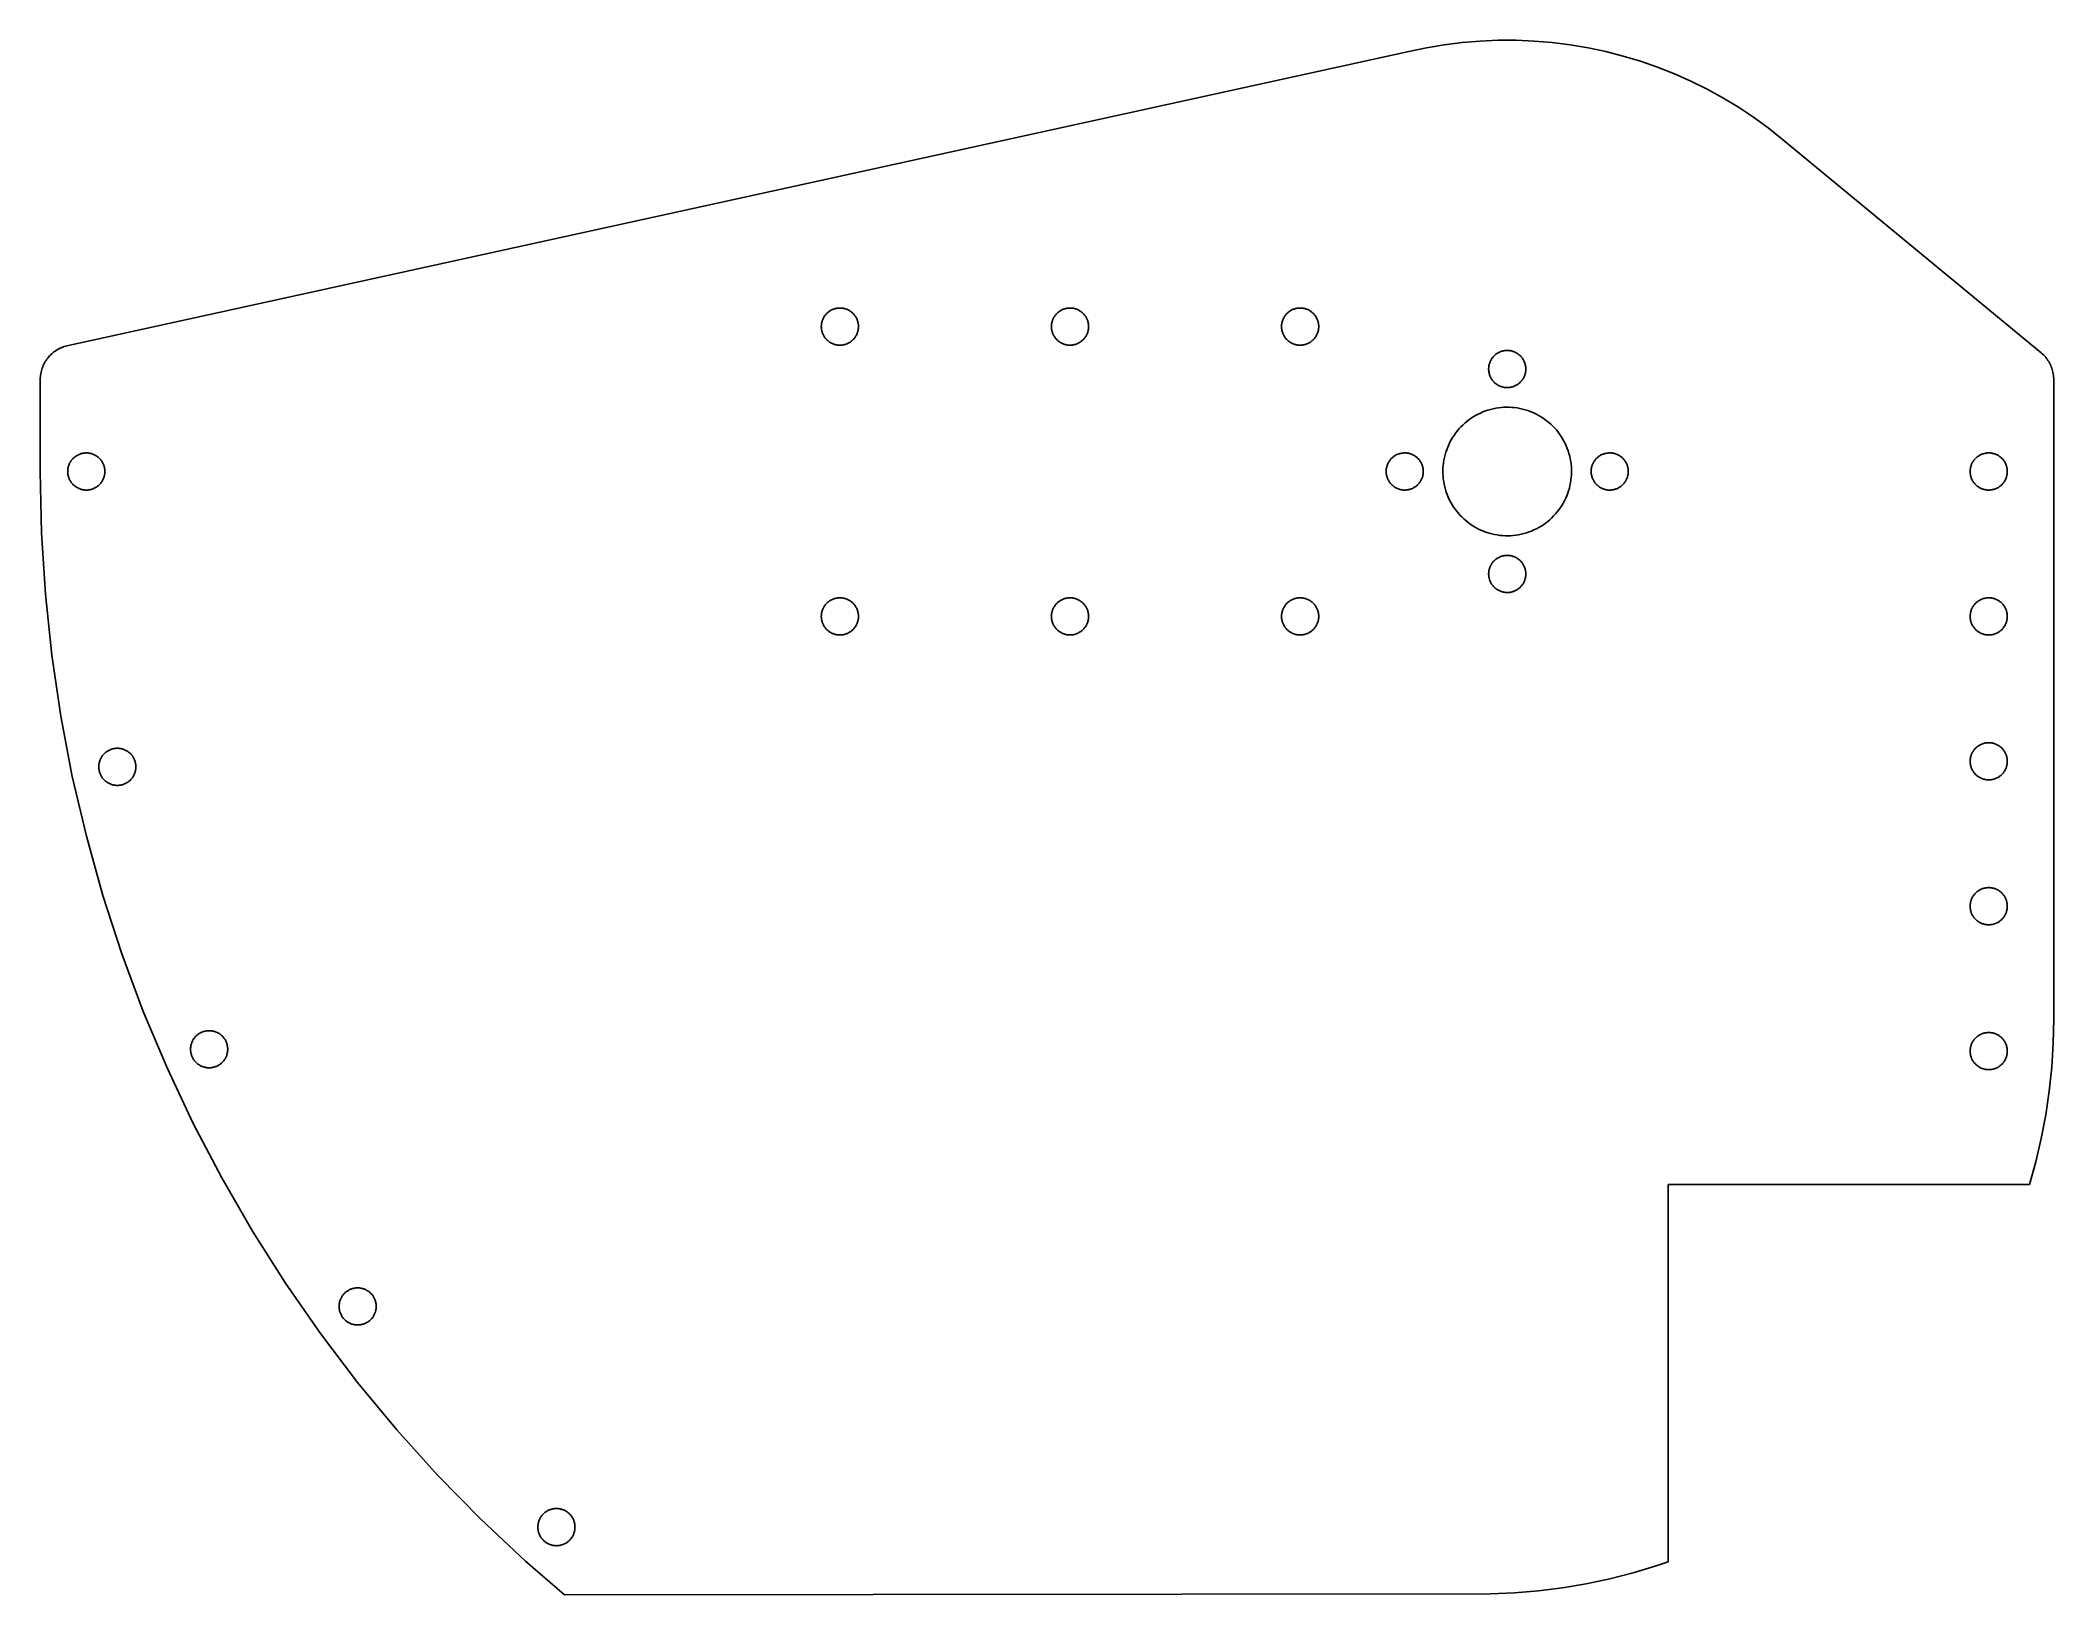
# Model space of a CAD drawing. Header units: metres. Extents: x -6.38 to 2.38, y -4.88 to 1.87.
import ezdxf

# ---------------------------------------------------------------- set-up
doc = ezdxf.new("R2010")
doc.units = ezdxf.units.M

msp = doc.modelspace()

# ---------------------------------------------------------------- linework, layer by layer
for p, q in [((-0.3513, 1.8418), (-0.4281, 1.8255)), ((-0.2739, 1.8549), (-0.3513, 1.8418)), ((-0.196, 1.8647), (-0.2739, 1.8549)), ((-0.1177, 1.8713), (-0.196, 1.8647)), ((-0.0393, 1.8746), (-0.1177, 1.8713)), ((0.0393, 1.8746), (-0.0393, 1.8746)), ((0.1177, 1.8713), (0.0393, 1.8746)), ((0.196, 1.8647), (0.1177, 1.8713)), ((0.2739, 1.8549), (0.196, 1.8647)), ((0.3513, 1.8418), (0.2739, 1.8549)), ((0.4281, 1.8255), (0.3513, 1.8418)), ((-0.4281, 1.8255), (-6.2592, 0.546)), ((0.5042, 1.8059), (0.4281, 1.8255)), ((0.5794, 1.7832), (0.5042, 1.8059)), ((0.6536, 1.7574), (0.5794, 1.7832)), ((0.7266, 1.7285), (0.6536, 1.7574)), ((0.7983, 1.6966), (0.7266, 1.7285)), ((0.8687, 1.6616), (0.7983, 1.6966)), ((0.9375, 1.6238), (0.8687, 1.6616)), ((1.0047, 1.5831), (0.9375, 1.6238)), ((1.0701, 1.5396), (1.0047, 1.5831)), ((1.1336, 1.4935), (1.0701, 1.5396)), ((1.1952, 1.4447), (1.1336, 1.4935)), ((2.3206, 0.5156), (1.1952, 1.4447)), ((-2.9418, 0.6989), (-2.9389, 0.7006)), ((-2.9389, 0.7006), (-2.9359, 0.7022)), ((-2.9359, 0.7022), (-2.9328, 0.7036)), ((-2.9328, 0.7036), (-2.9297, 0.705)), ((-2.9297, 0.705), (-2.9265, 0.7061)), ((-2.9265, 0.7061), (-2.9233, 0.7072)), ((-2.9233, 0.7072), (-2.9201, 0.7081)), ((-2.9201, 0.7081), (-2.9168, 0.7089)), ((-2.9168, 0.7089), (-2.9135, 0.7095)), ((-2.9135, 0.7095), (-2.9101, 0.71)), ((-2.9101, 0.71), (-2.9067, 0.7103)), ((-2.9067, 0.7103), (-2.9034, 0.7106)), ((-2.9034, 0.7106), (-2.9, 0.7106)), ((-2.9, 0.7106), (-2.8966, 0.7106)), ((-2.8966, 0.7106), (-2.8932, 0.7103)), ((-2.8932, 0.7103), (-2.8899, 0.71)), ((-2.8899, 0.71), (-2.8865, 0.7095)), ((-2.8865, 0.7095), (-2.8832, 0.7089)), ((-2.8832, 0.7089), (-2.8799, 0.7081)), ((-2.8799, 0.7081), (-2.8767, 0.7072)), ((-2.8767, 0.7072), (-2.8734, 0.7061)), ((-2.8734, 0.7061), (-2.8703, 0.705)), ((-2.8703, 0.705), (-2.8672, 0.7036)), ((-2.8672, 0.7036), (-2.8641, 0.7022)), ((-2.8641, 0.7022), (-2.8611, 0.7006)), ((-2.8611, 0.7006), (-2.8582, 0.6989)), ((-1.9418, 0.6989), (-1.9389, 0.7006)), ((-1.9389, 0.7006), (-1.9359, 0.7022)), ((-1.9359, 0.7022), (-1.9328, 0.7036)), ((-1.9328, 0.7036), (-1.9297, 0.705)), ((-1.9297, 0.705), (-1.9265, 0.7061)), ((-1.9265, 0.7061), (-1.9233, 0.7072)), ((-1.9233, 0.7072), (-1.9201, 0.7081)), ((-1.9201, 0.7081), (-1.9168, 0.7089)), ((-1.9168, 0.7089), (-1.9135, 0.7095)), ((-1.9135, 0.7095), (-1.9101, 0.71)), ((-1.9101, 0.71), (-1.9067, 0.7103)), ((-1.9067, 0.7103), (-1.9034, 0.7106)), ((-1.9034, 0.7106), (-1.9, 0.7106)), ((-1.9, 0.7106), (-1.8966, 0.7106)), ((-1.8966, 0.7106), (-1.8932, 0.7103)), ((-1.8932, 0.7103), (-1.8899, 0.71)), ((-1.8899, 0.71), (-1.8865, 0.7095)), ((-1.8865, 0.7095), (-1.8832, 0.7089)), ((-1.8832, 0.7089), (-1.8799, 0.7081)), ((-1.8799, 0.7081), (-1.8767, 0.7072)), ((-1.8767, 0.7072), (-1.8734, 0.7061)), ((-1.8734, 0.7061), (-1.8703, 0.705)), ((-1.8703, 0.705), (-1.8672, 0.7036)), ((-1.8672, 0.7036), (-1.8641, 0.7022)), ((-1.8641, 0.7022), (-1.8611, 0.7006)), ((-1.8611, 0.7006), (-1.8582, 0.6989)), ((-0.9418, 0.6989), (-0.9389, 0.7006)), ((-0.9389, 0.7006), (-0.9359, 0.7022)), ((-0.9359, 0.7022), (-0.9328, 0.7036)), ((-0.9328, 0.7036), (-0.9297, 0.705)), ((-0.9297, 0.705), (-0.9265, 0.7061)), ((-0.9265, 0.7061), (-0.9233, 0.7072)), ((-0.9233, 0.7072), (-0.9201, 0.7081)), ((-0.9201, 0.7081), (-0.9168, 0.7089)), ((-0.9168, 0.7089), (-0.9135, 0.7095)), ((-0.9135, 0.7095), (-0.9101, 0.71)), ((-0.9101, 0.71), (-0.9067, 0.7103)), ((-0.9067, 0.7103), (-0.9034, 0.7106)), ((-0.9034, 0.7106), (-0.9, 0.7106)), ((-0.9, 0.7106), (-0.8966, 0.7106)), ((-0.8966, 0.7106), (-0.8932, 0.7103)), ((-0.8932, 0.7103), (-0.8899, 0.71)), ((-0.8899, 0.71), (-0.8865, 0.7095)), ((-0.8865, 0.7095), (-0.8832, 0.7089)), ((-0.8832, 0.7089), (-0.8799, 0.7081)), ((-0.8799, 0.7081), (-0.8767, 0.7072)), ((-0.8767, 0.7072), (-0.8734, 0.7061)), ((-0.8734, 0.7061), (-0.8703, 0.705)), ((-0.8703, 0.705), (-0.8672, 0.7036)), ((-0.8672, 0.7036), (-0.8641, 0.7022)), ((-0.8641, 0.7022), (-0.8611, 0.7006)), ((-0.8611, 0.7006), (-0.8582, 0.6989)), ((-2.9807, 0.6316), (-2.9806, 0.635)), ((-2.9807, 0.6282), (-2.9807, 0.6316)), ((-2.9806, 0.6248), (-2.9807, 0.6282)), ((-2.9806, 0.635), (-2.9803, 0.6384)), ((-2.9803, 0.6215), (-2.9806, 0.6248)), ((-2.9803, 0.6384), (-2.9798, 0.6417)), ((-2.9798, 0.6181), (-2.9803, 0.6215)), ((-2.9798, 0.6417), (-2.9793, 0.645)), ((-2.9793, 0.6148), (-2.9798, 0.6181)), ((-2.9793, 0.645), (-2.9786, 0.6483)), ((-2.9786, 0.6115), (-2.9793, 0.6148)), ((-2.9786, 0.6483), (-2.9777, 0.6516)), ((-2.9777, 0.6516), (-2.9768, 0.6549)), ((-2.9768, 0.6549), (-2.9756, 0.6581)), ((-2.9756, 0.6581), (-2.9744, 0.6612)), ((-2.9744, 0.6612), (-2.973, 0.6643)), ((-2.973, 0.6643), (-2.9715, 0.6673)), ((-2.9715, 0.6673), (-2.9699, 0.6703)), ((-2.9699, 0.6703), (-2.9681, 0.6732)), ((-2.9681, 0.6732), (-2.9663, 0.676)), ((-2.9663, 0.676), (-2.9643, 0.6787)), ((-2.9643, 0.6787), (-2.9622, 0.6814)), ((-2.9622, 0.6814), (-2.96, 0.6839)), ((-2.96, 0.6839), (-2.9577, 0.6864)), ((-2.9577, 0.6864), (-2.9552, 0.6888)), ((-2.9552, 0.6888), (-2.9527, 0.691)), ((-2.9527, 0.691), (-2.9501, 0.6932)), ((-2.9501, 0.6932), (-2.9474, 0.6952)), ((-2.9474, 0.6952), (-2.9447, 0.6971)), ((-2.9447, 0.6971), (-2.9418, 0.6989)), ((-2.8582, 0.6989), (-2.8553, 0.6971)), ((-2.8553, 0.6971), (-2.8525, 0.6952)), ((-2.8525, 0.6952), (-2.8498, 0.6932)), ((-2.8498, 0.6932), (-2.8473, 0.691)), ((-2.8473, 0.691), (-2.8447, 0.6888)), ((-2.8447, 0.6888), (-2.8423, 0.6864)), ((-2.8423, 0.6864), (-2.84, 0.6839)), ((-2.84, 0.6839), (-2.8378, 0.6814)), ((-2.8378, 0.6814), (-2.8357, 0.6787)), ((-2.8357, 0.6787), (-2.8337, 0.676)), ((-2.8337, 0.676), (-2.8319, 0.6732)), ((-2.8319, 0.6732), (-2.8301, 0.6703)), ((-2.8301, 0.6703), (-2.8285, 0.6673)), ((-2.8285, 0.6673), (-2.827, 0.6643)), ((-2.827, 0.6643), (-2.8256, 0.6612)), ((-2.8256, 0.6612), (-2.8243, 0.6581)), ((-2.8243, 0.6581), (-2.8232, 0.6549)), ((-2.8232, 0.6549), (-2.8222, 0.6516)), ((-2.8222, 0.6516), (-2.8214, 0.6483)), ((-2.8214, 0.6483), (-2.8207, 0.645)), ((-2.8207, 0.6148), (-2.8214, 0.6115)), ((-2.8207, 0.645), (-2.8201, 0.6417)), ((-2.8201, 0.6181), (-2.8207, 0.6148)), ((-2.8201, 0.6417), (-2.8197, 0.6384)), ((-2.8197, 0.6215), (-2.8201, 0.6181)), ((-2.8197, 0.6384), (-2.8194, 0.635)), ((-2.8194, 0.6248), (-2.8197, 0.6215)), ((-2.8194, 0.635), (-2.8193, 0.6316)), ((-2.8193, 0.6282), (-2.8194, 0.6248)), ((-2.8193, 0.6316), (-2.8193, 0.6282)), ((-1.9807, 0.6316), (-1.9806, 0.635)), ((-1.9807, 0.6282), (-1.9807, 0.6316)), ((-1.9806, 0.6248), (-1.9807, 0.6282)), ((-1.9806, 0.635), (-1.9803, 0.6384)), ((-1.9803, 0.6215), (-1.9806, 0.6248)), ((-1.9803, 0.6384), (-1.9798, 0.6417)), ((-1.9798, 0.6181), (-1.9803, 0.6215)), ((-1.9798, 0.6417), (-1.9793, 0.645)), ((-1.9793, 0.6148), (-1.9798, 0.6181)), ((-1.9793, 0.645), (-1.9786, 0.6483)), ((-1.9786, 0.6115), (-1.9793, 0.6148)), ((-1.9786, 0.6483), (-1.9777, 0.6516)), ((-1.9777, 0.6516), (-1.9768, 0.6549)), ((-1.9768, 0.6549), (-1.9756, 0.6581)), ((-1.9756, 0.6581), (-1.9744, 0.6612)), ((-1.9744, 0.6612), (-1.973, 0.6643)), ((-1.973, 0.6643), (-1.9715, 0.6673)), ((-1.9715, 0.6673), (-1.9699, 0.6703)), ((-1.9699, 0.6703), (-1.9681, 0.6732)), ((-1.9681, 0.6732), (-1.9663, 0.676)), ((-1.9663, 0.676), (-1.9643, 0.6787)), ((-1.9643, 0.6787), (-1.9622, 0.6814)), ((-1.9622, 0.6814), (-1.96, 0.6839)), ((-1.96, 0.6839), (-1.9577, 0.6864)), ((-1.9577, 0.6864), (-1.9552, 0.6888)), ((-1.9552, 0.6888), (-1.9527, 0.691)), ((-1.9527, 0.691), (-1.9501, 0.6932)), ((-1.9501, 0.6932), (-1.9474, 0.6952)), ((-1.9474, 0.6952), (-1.9447, 0.6971)), ((-1.9447, 0.6971), (-1.9418, 0.6989)), ((-1.8582, 0.6989), (-1.8553, 0.6971)), ((-1.8553, 0.6971), (-1.8525, 0.6952)), ((-1.8525, 0.6952), (-1.8498, 0.6932)), ((-1.8498, 0.6932), (-1.8473, 0.691)), ((-1.8473, 0.691), (-1.8447, 0.6888)), ((-1.8447, 0.6888), (-1.8423, 0.6864)), ((-1.8423, 0.6864), (-1.84, 0.6839)), ((-1.84, 0.6839), (-1.8378, 0.6814)), ((-1.8378, 0.6814), (-1.8357, 0.6787)), ((-1.8357, 0.6787), (-1.8337, 0.676)), ((-1.8337, 0.676), (-1.8318, 0.6732)), ((-1.8318, 0.6732), (-1.8301, 0.6703)), ((-1.8301, 0.6703), (-1.8285, 0.6673)), ((-1.8285, 0.6673), (-1.827, 0.6643)), ((-1.827, 0.6643), (-1.8256, 0.6612)), ((-1.8256, 0.6612), (-1.8243, 0.6581)), ((-1.8243, 0.6581), (-1.8232, 0.6549)), ((-1.8232, 0.6549), (-1.8222, 0.6516)), ((-1.8222, 0.6516), (-1.8214, 0.6483)), ((-1.8214, 0.6483), (-1.8207, 0.645)), ((-1.8207, 0.6148), (-1.8214, 0.6115)), ((-1.8207, 0.645), (-1.8201, 0.6417)), ((-1.8201, 0.6181), (-1.8207, 0.6148)), ((-1.8201, 0.6417), (-1.8197, 0.6384)), ((-1.8197, 0.6215), (-1.8201, 0.6181)), ((-1.8197, 0.6384), (-1.8194, 0.635)), ((-1.8194, 0.6248), (-1.8197, 0.6215)), ((-1.8194, 0.635), (-1.8193, 0.6316)), ((-1.8193, 0.6282), (-1.8194, 0.6248)), ((-1.8193, 0.6316), (-1.8193, 0.6282)), ((-0.9807, 0.6316), (-0.9805, 0.635)), ((-0.9807, 0.6282), (-0.9807, 0.6316)), ((-0.9805, 0.6248), (-0.9807, 0.6282)), ((-0.9805, 0.635), (-0.9803, 0.6384)), ((-0.9803, 0.6215), (-0.9805, 0.6248)), ((-0.9803, 0.6384), (-0.9798, 0.6417)), ((-0.9798, 0.6181), (-0.9803, 0.6215)), ((-0.9798, 0.6417), (-0.9793, 0.645)), ((-0.9793, 0.6148), (-0.9798, 0.6181)), ((-0.9793, 0.645), (-0.9786, 0.6483)), ((-0.9786, 0.6115), (-0.9793, 0.6148)), ((-0.9786, 0.6483), (-0.9777, 0.6516)), ((-0.9777, 0.6516), (-0.9767, 0.6549)), ((-0.9767, 0.6549), (-0.9756, 0.6581)), ((-0.9756, 0.6581), (-0.9744, 0.6612)), ((-0.9744, 0.6612), (-0.973, 0.6643)), ((-0.973, 0.6643), (-0.9715, 0.6673)), ((-0.9715, 0.6673), (-0.9699, 0.6703)), ((-0.9699, 0.6703), (-0.9681, 0.6732)), ((-0.9681, 0.6732), (-0.9663, 0.676)), ((-0.9663, 0.676), (-0.9643, 0.6787)), ((-0.9643, 0.6787), (-0.9622, 0.6814)), ((-0.9622, 0.6814), (-0.96, 0.6839)), ((-0.96, 0.6839), (-0.9577, 0.6864)), ((-0.9577, 0.6864), (-0.9552, 0.6888)), ((-0.9552, 0.6888), (-0.9527, 0.691)), ((-0.9527, 0.691), (-0.9501, 0.6932)), ((-0.9501, 0.6932), (-0.9474, 0.6952)), ((-0.9474, 0.6952), (-0.9447, 0.6971)), ((-0.9447, 0.6971), (-0.9418, 0.6989)), ((-0.8582, 0.6989), (-0.8553, 0.6971)), ((-0.8553, 0.6971), (-0.8526, 0.6952)), ((-0.8526, 0.6952), (-0.8499, 0.6932)), ((-0.8499, 0.6932), (-0.8473, 0.691)), ((-0.8473, 0.691), (-0.8447, 0.6888)), ((-0.8447, 0.6888), (-0.8423, 0.6864)), ((-0.8423, 0.6864), (-0.84, 0.6839)), ((-0.84, 0.6839), (-0.8378, 0.6814)), ((-0.8378, 0.6814), (-0.8357, 0.6787)), ((-0.8357, 0.6787), (-0.8337, 0.676)), ((-0.8337, 0.676), (-0.8318, 0.6732)), ((-0.8318, 0.6732), (-0.8301, 0.6703)), ((-0.8301, 0.6703), (-0.8285, 0.6673)), ((-0.8285, 0.6673), (-0.827, 0.6643)), ((-0.827, 0.6643), (-0.8256, 0.6612)), ((-0.8256, 0.6612), (-0.8243, 0.6581)), ((-0.8243, 0.6581), (-0.8232, 0.6549)), ((-0.8232, 0.6549), (-0.8223, 0.6516)), ((-0.8223, 0.6516), (-0.8214, 0.6483)), ((-0.8214, 0.6483), (-0.8207, 0.645)), ((-0.8207, 0.6148), (-0.8214, 0.6115)), ((-0.8207, 0.645), (-0.8201, 0.6417)), ((-0.8201, 0.6181), (-0.8207, 0.6148)), ((-0.8201, 0.6417), (-0.8197, 0.6384)), ((-0.8197, 0.6215), (-0.8201, 0.6181)), ((-0.8197, 0.6384), (-0.8194, 0.635)), ((-0.8194, 0.6248), (-0.8197, 0.6215)), ((-0.8194, 0.635), (-0.8193, 0.6316)), ((-0.8193, 0.6282), (-0.8194, 0.6248)), ((-0.8193, 0.6316), (-0.8193, 0.6282)), ((-6.3054, 0.5266), (-6.3106, 0.5232)), ((-6.3, 0.5299), (-6.3054, 0.5266)), ((-6.2945, 0.5329), (-6.3, 0.5299)), ((-6.2889, 0.5357), (-6.2945, 0.5329)), ((-6.2831, 0.5383), (-6.2889, 0.5357)), ((-6.2773, 0.5406), (-6.2831, 0.5383)), ((-6.2713, 0.5426), (-6.2773, 0.5406)), ((-6.2653, 0.5445), (-6.2713, 0.5426)), ((-6.2592, 0.546), (-6.2653, 0.5445)), ((-2.9777, 0.6082), (-2.9786, 0.6115)), ((-2.9768, 0.605), (-2.9777, 0.6082)), ((-2.9756, 0.6018), (-2.9768, 0.605)), ((-2.9744, 0.5986), (-2.9756, 0.6018)), ((-2.973, 0.5956), (-2.9744, 0.5986)), ((-2.9715, 0.5925), (-2.973, 0.5956)), ((-2.9699, 0.5896), (-2.9715, 0.5925)), ((-2.9681, 0.5867), (-2.9699, 0.5896)), ((-2.9663, 0.5838), (-2.9681, 0.5867)), ((-2.9643, 0.5811), (-2.9663, 0.5838)), ((-2.9622, 0.5785), (-2.9643, 0.5811)), ((-2.96, 0.5759), (-2.9622, 0.5785)), ((-2.9577, 0.5734), (-2.96, 0.5759)), ((-2.9552, 0.5711), (-2.9577, 0.5734)), ((-2.9527, 0.5688), (-2.9552, 0.5711)), ((-2.9501, 0.5667), (-2.9527, 0.5688)), ((-2.9474, 0.5646), (-2.9501, 0.5667)), ((-2.9447, 0.5627), (-2.9474, 0.5646)), ((-2.9418, 0.5609), (-2.9447, 0.5627)), ((-2.9389, 0.5592), (-2.9418, 0.5609)), ((-2.9359, 0.5576), (-2.9389, 0.5592)), ((-2.9328, 0.5562), (-2.9359, 0.5576)), ((-2.9297, 0.5549), (-2.9328, 0.5562)), ((-2.9265, 0.5537), (-2.9297, 0.5549)), ((-2.9233, 0.5526), (-2.9265, 0.5537)), ((-2.9201, 0.5517), (-2.9233, 0.5526)), ((-2.9168, 0.551), (-2.9201, 0.5517)), ((-2.9135, 0.5503), (-2.9168, 0.551)), ((-2.9101, 0.5498), (-2.9135, 0.5503)), ((-2.9067, 0.5495), (-2.9101, 0.5498)), ((-2.9034, 0.5493), (-2.9067, 0.5495)), ((-2.9, 0.5492), (-2.9034, 0.5493)), ((-2.8966, 0.5493), (-2.9, 0.5492)), ((-2.8932, 0.5495), (-2.8966, 0.5493)), ((-2.8899, 0.5498), (-2.8932, 0.5495)), ((-2.8865, 0.5503), (-2.8899, 0.5498)), ((-2.8832, 0.551), (-2.8865, 0.5503)), ((-2.8799, 0.5517), (-2.8832, 0.551)), ((-2.8767, 0.5526), (-2.8799, 0.5517)), ((-2.8734, 0.5537), (-2.8767, 0.5526)), ((-2.8703, 0.5549), (-2.8734, 0.5537)), ((-2.8672, 0.5562), (-2.8703, 0.5549)), ((-2.8641, 0.5576), (-2.8672, 0.5562)), ((-2.8611, 0.5592), (-2.8641, 0.5576)), ((-2.8582, 0.5609), (-2.8611, 0.5592)), ((-2.8553, 0.5627), (-2.8582, 0.5609)), ((-2.8525, 0.5646), (-2.8553, 0.5627)), ((-2.8498, 0.5667), (-2.8525, 0.5646)), ((-2.8473, 0.5688), (-2.8498, 0.5667)), ((-2.8447, 0.5711), (-2.8473, 0.5688)), ((-2.8423, 0.5734), (-2.8447, 0.5711)), ((-2.84, 0.5759), (-2.8423, 0.5734)), ((-2.8378, 0.5785), (-2.84, 0.5759)), ((-2.8357, 0.5811), (-2.8378, 0.5785)), ((-2.8337, 0.5838), (-2.8357, 0.5811)), ((-2.8319, 0.5867), (-2.8337, 0.5838)), ((-2.8301, 0.5896), (-2.8319, 0.5867)), ((-2.8285, 0.5925), (-2.8301, 0.5896)), ((-2.827, 0.5956), (-2.8285, 0.5925)), ((-2.8256, 0.5986), (-2.827, 0.5956)), ((-2.8243, 0.6018), (-2.8256, 0.5986)), ((-2.8232, 0.605), (-2.8243, 0.6018)), ((-2.8222, 0.6082), (-2.8232, 0.605)), ((-2.8214, 0.6115), (-2.8222, 0.6082)), ((-1.9777, 0.6082), (-1.9786, 0.6115)), ((-1.9768, 0.605), (-1.9777, 0.6082)), ((-1.9756, 0.6018), (-1.9768, 0.605)), ((-1.9744, 0.5986), (-1.9756, 0.6018)), ((-1.973, 0.5956), (-1.9744, 0.5986)), ((-1.9715, 0.5925), (-1.973, 0.5956)), ((-1.9699, 0.5896), (-1.9715, 0.5925)), ((-1.9681, 0.5867), (-1.9699, 0.5896)), ((-1.9663, 0.5838), (-1.9681, 0.5867)), ((-1.9643, 0.5811), (-1.9663, 0.5838)), ((-1.9622, 0.5785), (-1.9643, 0.5811)), ((-1.96, 0.5759), (-1.9622, 0.5785)), ((-1.9577, 0.5734), (-1.96, 0.5759)), ((-1.9552, 0.5711), (-1.9577, 0.5734)), ((-1.9527, 0.5688), (-1.9552, 0.5711)), ((-1.9501, 0.5667), (-1.9527, 0.5688)), ((-1.9474, 0.5646), (-1.9501, 0.5667)), ((-1.9447, 0.5627), (-1.9474, 0.5646)), ((-1.9418, 0.5609), (-1.9447, 0.5627)), ((-1.9389, 0.5592), (-1.9418, 0.5609)), ((-1.9359, 0.5576), (-1.9389, 0.5592)), ((-1.9328, 0.5562), (-1.9359, 0.5576)), ((-1.9297, 0.5549), (-1.9328, 0.5562)), ((-1.9265, 0.5537), (-1.9297, 0.5549)), ((-1.9233, 0.5526), (-1.9265, 0.5537)), ((-1.9201, 0.5517), (-1.9233, 0.5526)), ((-1.9168, 0.551), (-1.9201, 0.5517)), ((-1.9135, 0.5503), (-1.9168, 0.551)), ((-1.9101, 0.5498), (-1.9135, 0.5503)), ((-1.9067, 0.5495), (-1.9101, 0.5498)), ((-1.9034, 0.5493), (-1.9067, 0.5495)), ((-1.9, 0.5492), (-1.9034, 0.5493)), ((-1.8966, 0.5493), (-1.9, 0.5492)), ((-1.8932, 0.5495), (-1.8966, 0.5493)), ((-1.8899, 0.5498), (-1.8932, 0.5495)), ((-1.8865, 0.5503), (-1.8899, 0.5498)), ((-1.8832, 0.551), (-1.8865, 0.5503)), ((-1.8799, 0.5517), (-1.8832, 0.551)), ((-1.8767, 0.5526), (-1.8799, 0.5517)), ((-1.8734, 0.5537), (-1.8767, 0.5526)), ((-1.8703, 0.5549), (-1.8734, 0.5537)), ((-1.8672, 0.5562), (-1.8703, 0.5549)), ((-1.8641, 0.5576), (-1.8672, 0.5562)), ((-1.8611, 0.5592), (-1.8641, 0.5576)), ((-1.8582, 0.5609), (-1.8611, 0.5592)), ((-1.8553, 0.5627), (-1.8582, 0.5609)), ((-1.8525, 0.5646), (-1.8553, 0.5627)), ((-1.8498, 0.5667), (-1.8525, 0.5646)), ((-1.8473, 0.5688), (-1.8498, 0.5667)), ((-1.8447, 0.5711), (-1.8473, 0.5688)), ((-1.8423, 0.5734), (-1.8447, 0.5711)), ((-1.84, 0.5759), (-1.8423, 0.5734)), ((-1.8378, 0.5785), (-1.84, 0.5759)), ((-1.8357, 0.5811), (-1.8378, 0.5785)), ((-1.8337, 0.5838), (-1.8357, 0.5811)), ((-1.8318, 0.5867), (-1.8337, 0.5838)), ((-1.8301, 0.5896), (-1.8318, 0.5867)), ((-1.8285, 0.5925), (-1.8301, 0.5896)), ((-1.827, 0.5956), (-1.8285, 0.5925)), ((-1.8256, 0.5986), (-1.827, 0.5956)), ((-1.8243, 0.6018), (-1.8256, 0.5986)), ((-1.8232, 0.605), (-1.8243, 0.6018)), ((-1.8222, 0.6082), (-1.8232, 0.605)), ((-1.8214, 0.6115), (-1.8222, 0.6082)), ((-0.9777, 0.6082), (-0.9786, 0.6115)), ((-0.9767, 0.605), (-0.9777, 0.6082)), ((-0.9756, 0.6018), (-0.9767, 0.605)), ((-0.9744, 0.5986), (-0.9756, 0.6018)), ((-0.973, 0.5956), (-0.9744, 0.5986)), ((-0.9715, 0.5925), (-0.973, 0.5956)), ((-0.9699, 0.5896), (-0.9715, 0.5925)), ((-0.9681, 0.5867), (-0.9699, 0.5896)), ((-0.9663, 0.5838), (-0.9681, 0.5867)), ((-0.9643, 0.5811), (-0.9663, 0.5838)), ((-0.9622, 0.5785), (-0.9643, 0.5811)), ((-0.96, 0.5759), (-0.9622, 0.5785)), ((-0.9577, 0.5734), (-0.96, 0.5759)), ((-0.9552, 0.5711), (-0.9577, 0.5734)), ((-0.9527, 0.5688), (-0.9552, 0.5711)), ((-0.9501, 0.5667), (-0.9527, 0.5688)), ((-0.9474, 0.5646), (-0.9501, 0.5667)), ((-0.9447, 0.5627), (-0.9474, 0.5646)), ((-0.9418, 0.5609), (-0.9447, 0.5627)), ((-0.9389, 0.5592), (-0.9418, 0.5609)), ((-0.9359, 0.5576), (-0.9389, 0.5592)), ((-0.9328, 0.5562), (-0.9359, 0.5576)), ((-0.9297, 0.5549), (-0.9328, 0.5562)), ((-0.9265, 0.5537), (-0.9297, 0.5549)), ((-0.9233, 0.5526), (-0.9265, 0.5537)), ((-0.9201, 0.5517), (-0.9233, 0.5526)), ((-0.9168, 0.551), (-0.9201, 0.5517)), ((-0.9135, 0.5503), (-0.9168, 0.551)), ((-0.9101, 0.5498), (-0.9135, 0.5503)), ((-0.9067, 0.5495), (-0.9101, 0.5498)), ((-0.9034, 0.5493), (-0.9067, 0.5495)), ((-0.9, 0.5492), (-0.9034, 0.5493)), ((-0.8966, 0.5493), (-0.9, 0.5492)), ((-0.8932, 0.5495), (-0.8966, 0.5493)), ((-0.8899, 0.5498), (-0.8932, 0.5495)), ((-0.8865, 0.5503), (-0.8899, 0.5498)), ((-0.8832, 0.551), (-0.8865, 0.5503)), ((-0.8799, 0.5517), (-0.8832, 0.551)), ((-0.8767, 0.5526), (-0.8799, 0.5517)), ((-0.8734, 0.5537), (-0.8767, 0.5526)), ((-0.8703, 0.5549), (-0.8734, 0.5537)), ((-0.8672, 0.5562), (-0.8703, 0.5549)), ((-0.8641, 0.5576), (-0.8672, 0.5562)), ((-0.8611, 0.5592), (-0.8641, 0.5576)), ((-0.8582, 0.5609), (-0.8611, 0.5592)), ((-0.8553, 0.5627), (-0.8582, 0.5609)), ((-0.8526, 0.5646), (-0.8553, 0.5627)), ((-0.8499, 0.5667), (-0.8526, 0.5646)), ((-0.8473, 0.5688), (-0.8499, 0.5667)), ((-0.8447, 0.5711), (-0.8473, 0.5688)), ((-0.8423, 0.5734), (-0.8447, 0.5711)), ((-0.84, 0.5759), (-0.8423, 0.5734)), ((-0.8378, 0.5785), (-0.84, 0.5759)), ((-0.8357, 0.5811), (-0.8378, 0.5785)), ((-0.8337, 0.5838), (-0.8357, 0.5811)), ((-0.8318, 0.5867), (-0.8337, 0.5838)), ((-0.8301, 0.5896), (-0.8318, 0.5867)), ((-0.8285, 0.5925), (-0.8301, 0.5896)), ((-0.827, 0.5956), (-0.8285, 0.5925)), ((-0.8256, 0.5986), (-0.827, 0.5956)), ((-0.8243, 0.6018), (-0.8256, 0.5986)), ((-0.8232, 0.605), (-0.8243, 0.6018)), ((-0.8223, 0.6082), (-0.8232, 0.605)), ((-0.8214, 0.6115), (-0.8223, 0.6082)), ((-0.0143, 0.5248), (-0.0109, 0.5254)), ((-0.0109, 0.5254), (-0.0076, 0.5258)), ((-0.0076, 0.5258), (-0.0042, 0.526)), ((-0.0042, 0.526), (-0.0008, 0.5261)), ((-0.0008, 0.5261), (0.0025, 0.5261)), ((0.0025, 0.5261), (0.0059, 0.5259)), ((0.0059, 0.5259), (0.0093, 0.5256)), ((0.0093, 0.5256), (0.0126, 0.5251)), ((0.0126, 0.5251), (0.0159, 0.5245)), ((-6.3686, 0.4433), (-6.3703, 0.4373)), ((-6.3666, 0.4493), (-6.3686, 0.4433)), ((-6.3645, 0.4552), (-6.3666, 0.4493)), ((-6.362, 0.461), (-6.3645, 0.4552)), ((-6.3593, 0.4667), (-6.362, 0.461)), ((-6.3564, 0.4723), (-6.3593, 0.4667)), ((-6.3533, 0.4777), (-6.3564, 0.4723)), ((-6.3499, 0.483), (-6.3533, 0.4777)), ((-6.3463, 0.4882), (-6.3499, 0.483)), ((-6.3425, 0.4932), (-6.3463, 0.4882)), ((-6.3385, 0.498), (-6.3425, 0.4932)), ((-6.3343, 0.5027), (-6.3385, 0.498)), ((-6.3299, 0.5072), (-6.3343, 0.5027)), ((-6.3254, 0.5115), (-6.3299, 0.5072)), ((-6.3206, 0.5156), (-6.3254, 0.5115)), ((-6.3157, 0.5195), (-6.3206, 0.5156)), ((-6.3106, 0.5232), (-6.3157, 0.5195)), ((-0.0807, 0.4463), (-0.0806, 0.4496)), ((-0.0807, 0.4429), (-0.0807, 0.4463)), ((-0.0805, 0.4395), (-0.0807, 0.4429)), ((-0.0806, 0.4496), (-0.0803, 0.453)), ((-0.0802, 0.4361), (-0.0805, 0.4395)), ((-0.0803, 0.453), (-0.08, 0.4564)), ((-0.08, 0.4564), (-0.0794, 0.4597)), ((-0.0794, 0.4597), (-0.0788, 0.463)), ((-0.0788, 0.463), (-0.078, 0.4663)), ((-0.078, 0.4663), (-0.077, 0.4695)), ((-0.077, 0.4695), (-0.0759, 0.4727)), ((-0.0759, 0.4727), (-0.0747, 0.4759)), ((-0.0747, 0.4759), (-0.0734, 0.479)), ((-0.0734, 0.479), (-0.0719, 0.4821)), ((-0.0719, 0.4821), (-0.0703, 0.485)), ((-0.0703, 0.485), (-0.0686, 0.4879)), ((-0.0686, 0.4879), (-0.0667, 0.4908)), ((-0.0667, 0.4908), (-0.0648, 0.4935)), ((-0.0648, 0.4935), (-0.0627, 0.4962)), ((-0.0627, 0.4962), (-0.0605, 0.4988)), ((-0.0605, 0.4988), (-0.0582, 0.5013)), ((-0.0582, 0.5013), (-0.0558, 0.5037)), ((-0.0558, 0.5037), (-0.0534, 0.506)), ((-0.0534, 0.506), (-0.0508, 0.5081)), ((-0.0508, 0.5081), (-0.0481, 0.5102)), ((-0.0481, 0.5102), (-0.0454, 0.5122)), ((-0.0454, 0.5122), (-0.0425, 0.514)), ((-0.0425, 0.514), (-0.0396, 0.5157)), ((-0.0396, 0.5157), (-0.0366, 0.5173)), ((-0.0366, 0.5173), (-0.0336, 0.5188)), ((-0.0336, 0.5188), (-0.0305, 0.5201)), ((-0.0305, 0.5201), (-0.0273, 0.5213)), ((-0.0273, 0.5213), (-0.0241, 0.5224)), ((-0.0241, 0.5224), (-0.0209, 0.5234)), ((-0.0209, 0.5234), (-0.0176, 0.5242)), ((-0.0176, 0.5242), (-0.0143, 0.5248)), ((0.0159, 0.5245), (0.0192, 0.5238)), ((0.0192, 0.5238), (0.0225, 0.5229)), ((0.0225, 0.5229), (0.0257, 0.5219)), ((0.0257, 0.5219), (0.0289, 0.5208)), ((0.0289, 0.5208), (0.032, 0.5195)), ((0.032, 0.5195), (0.0351, 0.5181)), ((0.0351, 0.5181), (0.0381, 0.5165)), ((0.0381, 0.5165), (0.0411, 0.5149)), ((0.0411, 0.5149), (0.0439, 0.5131)), ((0.0439, 0.5131), (0.0468, 0.5112)), ((0.0468, 0.5112), (0.0495, 0.5092)), ((0.0495, 0.5092), (0.0521, 0.5071)), ((0.0521, 0.5071), (0.0546, 0.5048)), ((0.0546, 0.5048), (0.0571, 0.5025)), ((0.0571, 0.5025), (0.0594, 0.5)), ((0.0594, 0.5), (0.0616, 0.4975)), ((0.0616, 0.4975), (0.0638, 0.4949)), ((0.0638, 0.4949), (0.0658, 0.4922)), ((0.0658, 0.4922), (0.0677, 0.4894)), ((0.0677, 0.4894), (0.0695, 0.4865)), ((0.0695, 0.4865), (0.0711, 0.4836)), ((0.0711, 0.4836), (0.0727, 0.4805)), ((0.0727, 0.4805), (0.0741, 0.4775)), ((0.0741, 0.4775), (0.0753, 0.4743)), ((0.0753, 0.4743), (0.0765, 0.4712)), ((0.0765, 0.4712), (0.0775, 0.4679)), ((0.0775, 0.4679), (0.0784, 0.4647)), ((0.0784, 0.4647), (0.0791, 0.4614)), ((0.0791, 0.4614), (0.0797, 0.458)), ((0.0797, 0.458), (0.0802, 0.4547)), ((0.0803, 0.4378), (0.08, 0.4345)), ((0.0802, 0.4547), (0.0805, 0.4513)), ((0.0806, 0.4412), (0.0803, 0.4378)), ((0.0805, 0.4513), (0.0807, 0.448)), ((0.0807, 0.4446), (0.0806, 0.4412)), ((0.0807, 0.448), (0.0807, 0.4446)), ((2.3254, 0.5115), (2.3206, 0.5156)), ((2.3299, 0.5072), (2.3254, 0.5115)), ((2.3343, 0.5027), (2.3299, 0.5072)), ((2.3386, 0.498), (2.3343, 0.5027)), ((2.3425, 0.4932), (2.3386, 0.498)), ((2.3463, 0.4882), (2.3425, 0.4932)), ((2.3499, 0.483), (2.3463, 0.4882)), ((2.3533, 0.4777), (2.3499, 0.483)), ((2.3565, 0.4723), (2.3533, 0.4777)), ((2.3593, 0.4667), (2.3565, 0.4723)), ((2.362, 0.461), (2.3593, 0.4667)), ((2.3645, 0.4552), (2.362, 0.461)), ((2.3666, 0.4493), (2.3645, 0.4552)), ((2.3686, 0.4433), (2.3666, 0.4493)), ((2.3703, 0.4373), (2.3686, 0.4433)), ((-6.3749, 0.4063), (-6.375, 0.4)), ((-6.375, 0.4), (-6.375, 0)), ((-6.3745, 0.4125), (-6.3749, 0.4063)), ((-6.3738, 0.4188), (-6.3745, 0.4125)), ((-6.3729, 0.425), (-6.3738, 0.4188)), ((-6.3717, 0.4312), (-6.3729, 0.425)), ((-6.3703, 0.4373), (-6.3717, 0.4312)), ((-0.0797, 0.4328), (-0.0802, 0.4361)), ((-0.0791, 0.4295), (-0.0797, 0.4328)), ((-0.0784, 0.4262), (-0.0791, 0.4295)), ((-0.0775, 0.4229), (-0.0784, 0.4262)), ((-0.0765, 0.4197), (-0.0775, 0.4229)), ((-0.0753, 0.4165), (-0.0765, 0.4197)), ((-0.0741, 0.4134), (-0.0753, 0.4165)), ((-0.0727, 0.4103), (-0.0741, 0.4134)), ((-0.0711, 0.4073), (-0.0727, 0.4103)), ((-0.0695, 0.4043), (-0.0711, 0.4073)), ((-0.0677, 0.4015), (-0.0695, 0.4043)), ((-0.0658, 0.3987), (-0.0677, 0.4015)), ((-0.0638, 0.396), (-0.0658, 0.3987)), ((-0.0616, 0.3933), (-0.0638, 0.396)), ((-0.0594, 0.3908), (-0.0616, 0.3933)), ((-0.0571, 0.3883), (-0.0594, 0.3908)), ((-0.0546, 0.386), (-0.0571, 0.3883)), ((-0.0521, 0.3838), (-0.0546, 0.386)), ((-0.0495, 0.3816), (-0.0521, 0.3838)), ((-0.0468, 0.3796), (-0.0495, 0.3816)), ((-0.0439, 0.3777), (-0.0468, 0.3796)), ((-0.0411, 0.3759), (-0.0439, 0.3777)), ((-0.0381, 0.3743), (-0.0411, 0.3759)), ((-0.0351, 0.3728), (-0.0381, 0.3743)), ((-0.032, 0.3713), (-0.0351, 0.3728)), ((-0.0289, 0.3701), (-0.032, 0.3713)), ((-0.0257, 0.3689), (-0.0289, 0.3701)), ((-0.0225, 0.3679), (-0.0257, 0.3689)), ((-0.0192, 0.367), (-0.0225, 0.3679)), ((-0.0159, 0.3663), (-0.0192, 0.367)), ((-0.0126, 0.3657), (-0.0159, 0.3663)), ((-0.0093, 0.3652), (-0.0126, 0.3657)), ((-0.0059, 0.3649), (-0.0093, 0.3652)), ((-0.0025, 0.3647), (-0.0059, 0.3649)), ((0.0008, 0.3647), (-0.0025, 0.3647)), ((0.0042, 0.3648), (0.0008, 0.3647)), ((0.0076, 0.3651), (0.0042, 0.3648)), ((0.0109, 0.3654), (0.0076, 0.3651)), ((0.0143, 0.366), (0.0109, 0.3654)), ((0.0176, 0.3667), (0.0143, 0.366)), ((0.0209, 0.3674), (0.0176, 0.3667)), ((0.0241, 0.3684), (0.0209, 0.3674)), ((0.0273, 0.3695), (0.0241, 0.3684)), ((0.0305, 0.3707), (0.0273, 0.3695)), ((0.0336, 0.372), (0.0305, 0.3707)), ((0.0366, 0.3735), (0.0336, 0.372)), ((0.0396, 0.3751), (0.0366, 0.3735)), ((0.0425, 0.3768), (0.0396, 0.3751)), ((0.0454, 0.3787), (0.0425, 0.3768)), ((0.0481, 0.3806), (0.0454, 0.3787)), ((0.0508, 0.3827), (0.0481, 0.3806)), ((0.0534, 0.3849), (0.0508, 0.3827)), ((0.0558, 0.3872), (0.0534, 0.3849)), ((0.0582, 0.3896), (0.0558, 0.3872)), ((0.0605, 0.392), (0.0582, 0.3896)), ((0.0627, 0.3946), (0.0605, 0.392)), ((0.0648, 0.3973), (0.0627, 0.3946)), ((0.0667, 0.4001), (0.0648, 0.3973)), ((0.0686, 0.4029), (0.0667, 0.4001)), ((0.0703, 0.4058), (0.0686, 0.4029)), ((0.0719, 0.4088), (0.0703, 0.4058)), ((0.0734, 0.4118), (0.0719, 0.4088)), ((0.0747, 0.4149), (0.0734, 0.4118)), ((0.0759, 0.4181), (0.0747, 0.4149)), ((0.077, 0.4213), (0.0759, 0.4181)), ((0.078, 0.4245), (0.077, 0.4213)), ((0.0788, 0.4278), (0.078, 0.4245)), ((0.0794, 0.4311), (0.0788, 0.4278)), ((0.08, 0.4345), (0.0794, 0.4311)), ((2.3717, 0.4312), (2.3703, 0.4373)), ((2.3729, 0.425), (2.3717, 0.4312)), ((2.3738, 0.4188), (2.3729, 0.425)), ((2.3745, 0.4125), (2.3738, 0.4188)), ((2.3749, 0.4063), (2.3745, 0.4125)), ((2.375, 0.4), (2.3749, 0.4063)), ((2.375, -2.38), (2.375, 0.4)), ((-0.1056, 0.2588), (-0.0947, 0.263)), ((-0.0947, 0.263), (-0.0836, 0.2667)), ((-0.0836, 0.2667), (-0.0723, 0.27)), ((-0.0723, 0.27), (-0.061, 0.2728)), ((-0.061, 0.2728), (-0.0495, 0.2751)), ((-0.0495, 0.2751), (-0.0379, 0.2769)), ((-0.0379, 0.2769), (-0.0263, 0.2783)), ((-0.0263, 0.2783), (-0.0146, 0.2791)), ((-0.0146, 0.2791), (-0.0029, 0.2795)), ((-0.0029, 0.2795), (0.0088, 0.2794)), ((0.0088, 0.2794), (0.0205, 0.2788)), ((0.0205, 0.2788), (0.0321, 0.2777)), ((0.0321, 0.2777), (0.0437, 0.2761)), ((0.0437, 0.2761), (0.0552, 0.274)), ((0.0552, 0.274), (0.0667, 0.2715)), ((0.0667, 0.2715), (0.078, 0.2684)), ((0.078, 0.2684), (0.0892, 0.2649)), ((0.0892, 0.2649), (0.1002, 0.261)), ((-0.2244, 0.1667), (-0.2172, 0.1759)), ((-0.2172, 0.1759), (-0.2097, 0.1848)), ((-0.2097, 0.1848), (-0.2017, 0.1935)), ((-0.2017, 0.1935), (-0.1935, 0.2017)), ((-0.1935, 0.2017), (-0.1848, 0.2097)), ((-0.1848, 0.2097), (-0.1759, 0.2172)), ((-0.1759, 0.2172), (-0.1667, 0.2244)), ((-0.1667, 0.2244), (-0.1571, 0.2312)), ((-0.1571, 0.2312), (-0.1473, 0.2376)), ((-0.1473, 0.2376), (-0.1372, 0.2435)), ((-0.1372, 0.2435), (-0.1269, 0.2491)), ((-0.1269, 0.2491), (-0.1163, 0.2541)), ((-0.1163, 0.2541), (-0.1056, 0.2588)), ((0.1002, 0.261), (0.111, 0.2565)), ((0.111, 0.2565), (0.1217, 0.2517)), ((0.1217, 0.2517), (0.1321, 0.2463)), ((0.1321, 0.2463), (0.1423, 0.2406)), ((0.1423, 0.2406), (0.1522, 0.2344)), ((0.1522, 0.2344), (0.1619, 0.2278)), ((0.1619, 0.2278), (0.1713, 0.2209)), ((0.1713, 0.2209), (0.1804, 0.2135)), ((0.1804, 0.2135), (0.1892, 0.2057)), ((0.1892, 0.2057), (0.1976, 0.1976)), ((0.1976, 0.1976), (0.2057, 0.1892)), ((0.2057, 0.1892), (0.2135, 0.1804)), ((0.2135, 0.1804), (0.2209, 0.1713)), ((-0.2667, 0.0836), (-0.263, 0.0947)), ((-0.263, 0.0947), (-0.2588, 0.1056)), ((-0.2588, 0.1056), (-0.2541, 0.1163)), ((-0.2541, 0.1163), (-0.2491, 0.1269)), ((-0.2491, 0.1269), (-0.2435, 0.1372)), ((-0.2435, 0.1372), (-0.2376, 0.1473)), ((-0.2376, 0.1473), (-0.2312, 0.1571)), ((-0.2312, 0.1571), (-0.2244, 0.1667)), ((0.2209, 0.1713), (0.2278, 0.1619)), ((0.2278, 0.1619), (0.2344, 0.1522)), ((0.2344, 0.1522), (0.2406, 0.1423)), ((0.2406, 0.1423), (0.2463, 0.1321)), ((0.2463, 0.1321), (0.2517, 0.1217)), ((0.2517, 0.1217), (0.2565, 0.111)), ((0.2565, 0.111), (0.261, 0.1002)), ((0.261, 0.1002), (0.2649, 0.0892)), ((0.2649, 0.0892), (0.2684, 0.078)), ((-6.375, 0), (-6.3694, -0.267)), ((-6.2557, 0), (-6.2556, 0.0034)), ((-6.2556, -0.0034), (-6.2557, 0)), ((-6.2556, 0.0034), (-6.2554, 0.0067)), ((-6.2554, 0.0067), (-6.2551, 0.0101)), ((-6.2551, 0.0101), (-6.2546, 0.0135)), ((-6.2546, 0.0135), (-6.2539, 0.0168)), ((-6.2539, 0.0168), (-6.2532, 0.0201)), ((-6.2532, 0.0201), (-6.2523, 0.0233)), ((-6.2523, 0.0233), (-6.2512, 0.0265)), ((-6.2512, 0.0265), (-6.25, 0.0297)), ((-6.25, 0.0297), (-6.2487, 0.0328)), ((-6.2487, 0.0328), (-6.2473, 0.0359)), ((-6.2473, 0.0359), (-6.2457, 0.0389)), ((-6.2457, 0.0389), (-6.244, 0.0418)), ((-6.244, 0.0418), (-6.2422, 0.0447)), ((-6.2422, 0.0447), (-6.2403, 0.0474)), ((-6.2403, 0.0474), (-6.2382, 0.0501)), ((-6.2382, 0.0501), (-6.2361, 0.0527)), ((-6.2361, 0.0527), (-6.2338, 0.0552)), ((-6.2338, 0.0552), (-6.2315, 0.0577)), ((-6.2315, 0.0577), (-6.229, 0.06)), ((-6.229, 0.06), (-6.2264, 0.0622)), ((-6.2264, 0.0622), (-6.2238, 0.0643)), ((-6.2238, 0.0643), (-6.221, 0.0663)), ((-6.221, 0.0663), (-6.2182, 0.0681)), ((-6.2182, 0.0681), (-6.2153, 0.0699)), ((-6.2153, 0.0699), (-6.2124, 0.0715)), ((-6.2124, 0.0715), (-6.2093, 0.073)), ((-6.2093, 0.073), (-6.2063, 0.0744)), ((-6.2063, 0.0744), (-6.2031, 0.0756)), ((-6.2031, 0.0756), (-6.1999, 0.0768)), ((-6.1999, 0.0768), (-6.1967, 0.0777)), ((-6.1967, 0.0777), (-6.1934, 0.0786)), ((-6.1934, 0.0786), (-6.1901, 0.0793)), ((-6.1901, 0.0793), (-6.1868, 0.0798)), ((-6.1868, 0.0798), (-6.1834, 0.0803)), ((-6.1834, 0.0803), (-6.18, 0.0805)), ((-6.18, 0.0805), (-6.1767, 0.0807)), ((-6.1767, 0.0807), (-6.1733, 0.0807)), ((-6.1733, 0.0807), (-6.1699, 0.0805)), ((-6.1699, 0.0805), (-6.1665, 0.0803)), ((-6.1665, 0.0803), (-6.1632, 0.0798)), ((-6.1632, 0.0798), (-6.1599, 0.0793)), ((-6.1599, 0.0793), (-6.1566, 0.0786)), ((-6.1566, 0.0786), (-6.1533, 0.0777)), ((-6.1533, 0.0777), (-6.1501, 0.0768)), ((-6.1501, 0.0768), (-6.1469, 0.0756)), ((-6.1469, 0.0756), (-6.1437, 0.0744)), ((-6.1437, 0.0744), (-6.1406, 0.073)), ((-6.1406, 0.073), (-6.1376, 0.0715)), ((-6.1376, 0.0715), (-6.1346, 0.0699)), ((-6.1346, 0.0699), (-6.1317, 0.0681)), ((-6.1317, 0.0681), (-6.1289, 0.0663)), ((-6.1289, 0.0663), (-6.1262, 0.0643)), ((-6.1262, 0.0643), (-6.1235, 0.0622)), ((-6.1235, 0.0622), (-6.121, 0.06)), ((-6.121, 0.06), (-6.1185, 0.0577)), ((-6.1185, 0.0577), (-6.1162, 0.0552)), ((-6.1162, 0.0552), (-6.1139, 0.0527)), ((-6.1139, 0.0527), (-6.1117, 0.0501)), ((-6.1117, 0.0501), (-6.1097, 0.0474)), ((-6.1097, 0.0474), (-6.1078, 0.0447)), ((-6.1078, 0.0447), (-6.106, 0.0418)), ((-6.106, 0.0418), (-6.1043, 0.0389)), ((-6.1043, 0.0389), (-6.1027, 0.0359)), ((-6.1027, 0.0359), (-6.1013, 0.0328)), ((-6.1013, 0.0328), (-6.0999, 0.0297)), ((-6.0999, 0.0297), (-6.0988, 0.0265)), ((-6.0988, 0.0265), (-6.0977, 0.0233)), ((-6.0977, 0.0233), (-6.0968, 0.0201)), ((-6.0968, 0.0201), (-6.096, 0.0168)), ((-6.096, 0.0168), (-6.0954, 0.0135)), ((-6.0954, 0.0135), (-6.0949, 0.0101)), ((-6.0949, 0.0101), (-6.0946, 0.0067)), ((-6.0946, 0.0067), (-6.0944, 0.0034)), ((-6.0944, 0.0034), (-6.0943, 0)), ((-6.0943, 0), (-6.0944, -0.0034)), ((-0.5261, 0.0008), (-0.526, 0.0042)), ((-0.5261, -0.0025), (-0.5261, 0.0008)), ((-0.526, 0.0042), (-0.5258, 0.0076)), ((-0.5258, 0.0076), (-0.5254, 0.0109)), ((-0.5254, 0.0109), (-0.5248, 0.0143)), ((-0.5248, 0.0143), (-0.5242, 0.0176)), ((-0.5242, 0.0176), (-0.5234, 0.0209)), ((-0.5234, 0.0209), (-0.5224, 0.0241)), ((-0.5224, 0.0241), (-0.5213, 0.0273)), ((-0.5213, 0.0273), (-0.5201, 0.0305)), ((-0.5201, 0.0305), (-0.5188, 0.0336)), ((-0.5188, 0.0336), (-0.5173, 0.0366)), ((-0.5173, 0.0366), (-0.5157, 0.0396)), ((-0.5157, 0.0396), (-0.514, 0.0425)), ((-0.514, 0.0425), (-0.5122, 0.0454)), ((-0.5122, 0.0454), (-0.5102, 0.0481)), ((-0.5102, 0.0481), (-0.5081, 0.0508)), ((-0.5081, 0.0508), (-0.506, 0.0534)), ((-0.506, 0.0534), (-0.5037, 0.0558)), ((-0.5037, 0.0558), (-0.5013, 0.0582)), ((-0.5013, 0.0582), (-0.4988, 0.0605)), ((-0.4988, 0.0605), (-0.4962, 0.0627)), ((-0.4962, 0.0627), (-0.4935, 0.0648)), ((-0.4935, 0.0648), (-0.4908, 0.0667)), ((-0.4908, 0.0667), (-0.4879, 0.0686)), ((-0.4879, 0.0686), (-0.485, 0.0703)), ((-0.485, 0.0703), (-0.4821, 0.0719)), ((-0.4821, 0.0719), (-0.479, 0.0734)), ((-0.479, 0.0734), (-0.4759, 0.0747)), ((-0.4759, 0.0747), (-0.4727, 0.0759)), ((-0.4727, 0.0759), (-0.4695, 0.077)), ((-0.4695, 0.077), (-0.4663, 0.078)), ((-0.4663, 0.078), (-0.463, 0.0788)), ((-0.463, 0.0788), (-0.4597, 0.0794)), ((-0.4597, 0.0794), (-0.4564, 0.08)), ((-0.4564, 0.08), (-0.453, 0.0803)), ((-0.453, 0.0803), (-0.4496, 0.0806)), ((-0.4496, 0.0806), (-0.4463, 0.0807)), ((-0.4463, 0.0807), (-0.4429, 0.0807)), ((-0.4429, 0.0807), (-0.4395, 0.0805)), ((-0.4395, 0.0805), (-0.4361, 0.0802)), ((-0.4361, 0.0802), (-0.4328, 0.0797)), ((-0.4328, 0.0797), (-0.4295, 0.0791)), ((-0.4295, 0.0791), (-0.4262, 0.0784)), ((-0.4262, 0.0784), (-0.4229, 0.0775)), ((-0.4229, 0.0775), (-0.4197, 0.0765)), ((-0.4197, 0.0765), (-0.4165, 0.0753)), ((-0.4165, 0.0753), (-0.4134, 0.0741)), ((-0.4134, 0.0741), (-0.4103, 0.0727)), ((-0.4103, 0.0727), (-0.4073, 0.0711)), ((-0.4073, 0.0711), (-0.4043, 0.0695)), ((-0.4043, 0.0695), (-0.4015, 0.0677)), ((-0.4015, 0.0677), (-0.3987, 0.0658)), ((-0.3987, 0.0658), (-0.396, 0.0638)), ((-0.396, 0.0638), (-0.3933, 0.0616)), ((-0.3933, 0.0616), (-0.3908, 0.0594)), ((-0.3908, 0.0594), (-0.3883, 0.0571)), ((-0.3883, 0.0571), (-0.386, 0.0546)), ((-0.386, 0.0546), (-0.3838, 0.0521)), ((-0.3838, 0.0521), (-0.3816, 0.0495)), ((-0.3816, 0.0495), (-0.3796, 0.0468)), ((-0.3796, 0.0468), (-0.3777, 0.0439)), ((-0.3777, 0.0439), (-0.3759, 0.0411)), ((-0.3759, 0.0411), (-0.3743, 0.0381)), ((-0.3743, 0.0381), (-0.3728, 0.0351)), ((-0.3728, 0.0351), (-0.3713, 0.032)), ((-0.3713, 0.032), (-0.3701, 0.0289)), ((-0.3701, 0.0289), (-0.3689, 0.0257)), ((-0.3689, 0.0257), (-0.3679, 0.0225)), ((-0.3679, 0.0225), (-0.367, 0.0192)), ((-0.367, 0.0192), (-0.3663, 0.0159)), ((-0.3663, 0.0159), (-0.3657, 0.0126)), ((-0.3657, 0.0126), (-0.3652, 0.0093)), ((-0.3652, 0.0093), (-0.3649, 0.0059)), ((-0.3649, 0.0059), (-0.3647, 0.0025)), ((-0.3647, 0.0025), (-0.3647, -0.0008)), ((-0.2795, 0.0029), (-0.2791, 0.0146)), ((-0.2794, -0.0088), (-0.2795, 0.0029)), ((-0.2791, 0.0146), (-0.2783, 0.0263)), ((-0.2783, 0.0263), (-0.2769, 0.0379)), ((-0.2769, 0.0379), (-0.2751, 0.0495)), ((-0.2751, 0.0495), (-0.2728, 0.061)), ((-0.2728, 0.061), (-0.27, 0.0723)), ((-0.27, 0.0723), (-0.2667, 0.0836)), ((0.2684, 0.078), (0.2715, 0.0667)), ((0.2715, 0.0667), (0.274, 0.0552)), ((0.274, 0.0552), (0.2761, 0.0437)), ((0.2761, 0.0437), (0.2777, 0.0321)), ((0.2777, 0.0321), (0.2788, 0.0205)), ((0.2788, 0.0205), (0.2794, 0.0088)), ((0.2794, 0.0088), (0.2795, -0.0029)), ((0.3647, 0.0008), (0.3648, 0.0042)), ((0.3647, -0.0025), (0.3647, 0.0008)), ((0.3648, 0.0042), (0.3651, 0.0076)), ((0.3651, 0.0076), (0.3654, 0.0109)), ((0.3654, 0.0109), (0.366, 0.0143)), ((0.366, 0.0143), (0.3667, 0.0176)), ((0.3667, 0.0176), (0.3674, 0.0209)), ((0.3674, 0.0209), (0.3684, 0.0241)), ((0.3684, 0.0241), (0.3695, 0.0273)), ((0.3695, 0.0273), (0.3707, 0.0305)), ((0.3707, 0.0305), (0.372, 0.0336)), ((0.372, 0.0336), (0.3735, 0.0366)), ((0.3735, 0.0366), (0.3751, 0.0396)), ((0.3751, 0.0396), (0.3768, 0.0425)), ((0.3768, 0.0425), (0.3787, 0.0454)), ((0.3787, 0.0454), (0.3806, 0.0481)), ((0.3806, 0.0481), (0.3827, 0.0508)), ((0.3827, 0.0508), (0.3849, 0.0534)), ((0.3849, 0.0534), (0.3872, 0.0558)), ((0.3872, 0.0558), (0.3896, 0.0582)), ((0.3896, 0.0582), (0.392, 0.0605)), ((0.392, 0.0605), (0.3946, 0.0627)), ((0.3946, 0.0627), (0.3973, 0.0648)), ((0.3973, 0.0648), (0.4001, 0.0667)), ((0.4001, 0.0667), (0.4029, 0.0686)), ((0.4029, 0.0686), (0.4058, 0.0703)), ((0.4058, 0.0703), (0.4088, 0.0719)), ((0.4088, 0.0719), (0.4118, 0.0734)), ((0.4118, 0.0734), (0.4149, 0.0747)), ((0.4149, 0.0747), (0.4181, 0.0759)), ((0.4181, 0.0759), (0.4213, 0.077)), ((0.4213, 0.077), (0.4245, 0.078)), ((0.4245, 0.078), (0.4278, 0.0788)), ((0.4278, 0.0788), (0.4311, 0.0794)), ((0.4311, 0.0794), (0.4345, 0.08)), ((0.4345, 0.08), (0.4378, 0.0803)), ((0.4378, 0.0803), (0.4412, 0.0806)), ((0.4412, 0.0806), (0.4446, 0.0807)), ((0.4446, 0.0807), (0.448, 0.0807)), ((0.448, 0.0807), (0.4513, 0.0805)), ((0.4513, 0.0805), (0.4547, 0.0802)), ((0.4547, 0.0802), (0.458, 0.0797)), ((0.458, 0.0797), (0.4614, 0.0791)), ((0.4614, 0.0791), (0.4647, 0.0784)), ((0.4647, 0.0784), (0.4679, 0.0775)), ((0.4679, 0.0775), (0.4712, 0.0765)), ((0.4712, 0.0765), (0.4743, 0.0753)), ((0.4743, 0.0753), (0.4775, 0.0741)), ((0.4775, 0.0741), (0.4805, 0.0727)), ((0.4805, 0.0727), (0.4836, 0.0711)), ((0.4836, 0.0711), (0.4865, 0.0695)), ((0.4865, 0.0695), (0.4894, 0.0677)), ((0.4894, 0.0677), (0.4922, 0.0658)), ((0.4922, 0.0658), (0.4949, 0.0638)), ((0.4949, 0.0638), (0.4975, 0.0616)), ((0.4975, 0.0616), (0.5, 0.0594)), ((0.5, 0.0594), (0.5025, 0.0571)), ((0.5025, 0.0571), (0.5048, 0.0546)), ((0.5048, 0.0546), (0.5071, 0.0521)), ((0.5071, 0.0521), (0.5092, 0.0495)), ((0.5092, 0.0495), (0.5112, 0.0468)), ((0.5112, 0.0468), (0.5131, 0.0439)), ((0.5131, 0.0439), (0.5149, 0.0411)), ((0.5149, 0.0411), (0.5165, 0.0381)), ((0.5165, 0.0381), (0.5181, 0.0351)), ((0.5181, 0.0351), (0.5195, 0.032)), ((0.5195, 0.032), (0.5208, 0.0289)), ((0.5208, 0.0289), (0.5219, 0.0257)), ((0.5219, 0.0257), (0.5229, 0.0225)), ((0.5229, 0.0225), (0.5238, 0.0192)), ((0.5238, 0.0192), (0.5245, 0.0159)), ((0.5245, 0.0159), (0.5251, 0.0126)), ((0.5251, 0.0126), (0.5256, 0.0093)), ((0.5256, 0.0093), (0.5259, 0.0059)), ((0.5259, 0.0059), (0.5261, 0.0025)), ((0.5261, 0.0025), (0.5261, -0.0008)), ((2.0118, 0.0017), (2.012, 0.0051)), ((2.0118, -0.0017), (2.0118, 0.0017)), ((2.012, 0.0051), (2.0122, 0.0084)), ((2.0122, 0.0084), (2.0127, 0.0118)), ((2.0127, 0.0118), (2.0132, 0.0151)), ((2.0132, 0.0151), (2.0139, 0.0184)), ((2.0139, 0.0184), (2.0148, 0.0217)), ((2.0148, 0.0217), (2.0158, 0.0249)), ((2.0158, 0.0249), (2.0169, 0.0281)), ((2.0169, 0.0281), (2.0181, 0.0313)), ((2.0181, 0.0313), (2.0195, 0.0344)), ((2.0195, 0.0344), (2.021, 0.0374)), ((2.021, 0.0374), (2.0226, 0.0403)), ((2.0226, 0.0403), (2.0244, 0.0432)), ((2.0244, 0.0432), (2.0263, 0.0461)), ((2.0263, 0.0461), (2.0282, 0.0488)), ((2.0282, 0.0488), (2.0303, 0.0514)), ((2.0303, 0.0514), (2.0325, 0.054)), ((2.0325, 0.054), (2.0349, 0.0565)), ((2.0349, 0.0565), (2.0373, 0.0588)), ((2.0373, 0.0588), (2.0398, 0.0611)), ((2.0398, 0.0611), (2.0424, 0.0632)), ((2.0424, 0.0632), (2.0451, 0.0653)), ((2.0451, 0.0653), (2.0478, 0.0672)), ((2.0478, 0.0672), (2.0507, 0.069)), ((2.0507, 0.069), (2.0536, 0.0707)), ((2.0536, 0.0707), (2.0566, 0.0723)), ((2.0566, 0.0723), (2.0597, 0.0737)), ((2.0597, 0.0737), (2.0628, 0.075)), ((2.0628, 0.075), (2.066, 0.0762)), ((2.066, 0.0762), (2.0692, 0.0773)), ((2.0692, 0.0773), (2.0724, 0.0782)), ((2.0724, 0.0782), (2.0757, 0.0789)), ((2.0757, 0.0789), (2.0791, 0.0796)), ((2.0791, 0.0796), (2.0824, 0.0801)), ((2.0824, 0.0801), (2.0857, 0.0804)), ((2.0857, 0.0804), (2.0891, 0.0806)), ((2.0891, 0.0806), (2.0925, 0.0807)), ((2.0925, 0.0807), (2.0959, 0.0806)), ((2.0959, 0.0806), (2.0993, 0.0804)), ((2.0993, 0.0804), (2.1026, 0.0801)), ((2.1026, 0.0801), (2.106, 0.0796)), ((2.106, 0.0796), (2.1093, 0.0789)), ((2.1093, 0.0789), (2.1126, 0.0782)), ((2.1126, 0.0782), (2.1158, 0.0773)), ((2.1158, 0.0773), (2.1191, 0.0762)), ((2.1191, 0.0762), (2.1222, 0.075)), ((2.1222, 0.075), (2.1253, 0.0737)), ((2.1253, 0.0737), (2.1284, 0.0723)), ((2.1284, 0.0723), (2.1314, 0.0707)), ((2.1314, 0.0707), (2.1343, 0.069)), ((2.1343, 0.069), (2.1372, 0.0672)), ((2.1372, 0.0672), (2.1399, 0.0653)), ((2.1399, 0.0653), (2.1426, 0.0632)), ((2.1426, 0.0632), (2.1452, 0.0611)), ((2.1452, 0.0611), (2.1478, 0.0588)), ((2.1478, 0.0588), (2.1502, 0.0565)), ((2.1502, 0.0565), (2.1525, 0.054)), ((2.1525, 0.054), (2.1547, 0.0514)), ((2.1547, 0.0514), (2.1568, 0.0488)), ((2.1568, 0.0488), (2.1588, 0.0461)), ((2.1588, 0.0461), (2.1607, 0.0432)), ((2.1607, 0.0432), (2.1624, 0.0403)), ((2.1624, 0.0403), (2.164, 0.0374)), ((2.164, 0.0374), (2.1655, 0.0344)), ((2.1655, 0.0344), (2.1669, 0.0313)), ((2.1669, 0.0313), (2.1681, 0.0281)), ((2.1681, 0.0281), (2.1693, 0.0249)), ((2.1693, 0.0249), (2.1702, 0.0217)), ((2.1702, 0.0217), (2.1711, 0.0184)), ((2.1711, 0.0184), (2.1718, 0.0151)), ((2.1718, 0.0151), (2.1723, 0.0118)), ((2.1723, 0.0118), (2.1728, 0.0084)), ((2.1728, 0.0084), (2.1731, 0.0051)), ((2.1731, 0.0051), (2.1732, 0.0017)), ((2.1732, 0.0017), (2.1732, -0.0017)), ((-6.2554, -0.0067), (-6.2556, -0.0034)), ((-6.2551, -0.0101), (-6.2554, -0.0067)), ((-6.2546, -0.0135), (-6.2551, -0.0101)), ((-6.2539, -0.0168), (-6.2546, -0.0135)), ((-6.2532, -0.0201), (-6.2539, -0.0168)), ((-6.2523, -0.0233), (-6.2532, -0.0201)), ((-6.2512, -0.0265), (-6.2523, -0.0233)), ((-6.25, -0.0297), (-6.2512, -0.0265)), ((-6.2487, -0.0328), (-6.25, -0.0297)), ((-6.2473, -0.0359), (-6.2487, -0.0328)), ((-6.2457, -0.0389), (-6.2473, -0.0359)), ((-6.244, -0.0418), (-6.2457, -0.0389)), ((-6.2422, -0.0447), (-6.244, -0.0418)), ((-6.2403, -0.0474), (-6.2422, -0.0447)), ((-6.2382, -0.0501), (-6.2403, -0.0474)), ((-6.2361, -0.0527), (-6.2382, -0.0501)), ((-6.2338, -0.0552), (-6.2361, -0.0527)), ((-6.2315, -0.0577), (-6.2338, -0.0552)), ((-6.229, -0.06), (-6.2315, -0.0577)), ((-6.2264, -0.0622), (-6.229, -0.06)), ((-6.2238, -0.0643), (-6.2264, -0.0622)), ((-6.221, -0.0663), (-6.2238, -0.0643)), ((-6.2182, -0.0681), (-6.221, -0.0663)), ((-6.2153, -0.0699), (-6.2182, -0.0681)), ((-6.2124, -0.0715), (-6.2153, -0.0699)), ((-6.2093, -0.073), (-6.2124, -0.0715)), ((-6.2063, -0.0744), (-6.2093, -0.073)), ((-6.2031, -0.0756), (-6.2063, -0.0744)), ((-6.1999, -0.0768), (-6.2031, -0.0756)), ((-6.1967, -0.0777), (-6.1999, -0.0768)), ((-6.1934, -0.0786), (-6.1967, -0.0777)), ((-6.1901, -0.0793), (-6.1934, -0.0786)), ((-6.1868, -0.0798), (-6.1901, -0.0793)), ((-6.1834, -0.0803), (-6.1868, -0.0798)), ((-6.18, -0.0805), (-6.1834, -0.0803)), ((-6.1767, -0.0807), (-6.18, -0.0805)), ((-6.1733, -0.0807), (-6.1767, -0.0807)), ((-6.1699, -0.0805), (-6.1733, -0.0807)), ((-6.1665, -0.0803), (-6.1699, -0.0805)), ((-6.1632, -0.0798), (-6.1665, -0.0803)), ((-6.1599, -0.0793), (-6.1632, -0.0798)), ((-6.1566, -0.0786), (-6.1599, -0.0793)), ((-6.1533, -0.0777), (-6.1566, -0.0786)), ((-6.1501, -0.0768), (-6.1533, -0.0777)), ((-6.1469, -0.0756), (-6.1501, -0.0768)), ((-6.1437, -0.0744), (-6.1469, -0.0756)), ((-6.1406, -0.073), (-6.1437, -0.0744)), ((-6.1376, -0.0715), (-6.1406, -0.073)), ((-6.1346, -0.0699), (-6.1376, -0.0715)), ((-6.1317, -0.0681), (-6.1346, -0.0699)), ((-6.1289, -0.0663), (-6.1317, -0.0681)), ((-6.1262, -0.0643), (-6.1289, -0.0663)), ((-6.1235, -0.0622), (-6.1262, -0.0643)), ((-6.121, -0.06), (-6.1235, -0.0622)), ((-6.1185, -0.0577), (-6.121, -0.06)), ((-6.1162, -0.0552), (-6.1185, -0.0577)), ((-6.1139, -0.0527), (-6.1162, -0.0552)), ((-6.1117, -0.0501), (-6.1139, -0.0527)), ((-6.1097, -0.0474), (-6.1117, -0.0501)), ((-6.1078, -0.0447), (-6.1097, -0.0474)), ((-6.106, -0.0418), (-6.1078, -0.0447)), ((-6.1043, -0.0389), (-6.106, -0.0418)), ((-6.1027, -0.0359), (-6.1043, -0.0389)), ((-6.1013, -0.0328), (-6.1027, -0.0359)), ((-6.0999, -0.0297), (-6.1013, -0.0328)), ((-6.0988, -0.0265), (-6.0999, -0.0297)), ((-6.0977, -0.0233), (-6.0988, -0.0265)), ((-6.0968, -0.0201), (-6.0977, -0.0233)), ((-6.096, -0.0168), (-6.0968, -0.0201)), ((-6.0954, -0.0135), (-6.096, -0.0168)), ((-6.0949, -0.0101), (-6.0954, -0.0135)), ((-6.0946, -0.0067), (-6.0949, -0.0101)), ((-6.0944, -0.0034), (-6.0946, -0.0067)), ((-0.5259, -0.0059), (-0.5261, -0.0025)), ((-0.5256, -0.0093), (-0.5259, -0.0059)), ((-0.5251, -0.0126), (-0.5256, -0.0093)), ((-0.5245, -0.0159), (-0.5251, -0.0126)), ((-0.5238, -0.0192), (-0.5245, -0.0159)), ((-0.5229, -0.0225), (-0.5238, -0.0192)), ((-0.5219, -0.0257), (-0.5229, -0.0225)), ((-0.5208, -0.0289), (-0.5219, -0.0257)), ((-0.5195, -0.032), (-0.5208, -0.0289)), ((-0.5181, -0.0351), (-0.5195, -0.032)), ((-0.5165, -0.0381), (-0.5181, -0.0351)), ((-0.5149, -0.0411), (-0.5165, -0.0381)), ((-0.5131, -0.0439), (-0.5149, -0.0411)), ((-0.5112, -0.0468), (-0.5131, -0.0439)), ((-0.5092, -0.0495), (-0.5112, -0.0468)), ((-0.5071, -0.0521), (-0.5092, -0.0495)), ((-0.5048, -0.0546), (-0.5071, -0.0521)), ((-0.5025, -0.0571), (-0.5048, -0.0546)), ((-0.5, -0.0594), (-0.5025, -0.0571)), ((-0.4975, -0.0616), (-0.5, -0.0594)), ((-0.4949, -0.0638), (-0.4975, -0.0616)), ((-0.4922, -0.0658), (-0.4949, -0.0638)), ((-0.4894, -0.0677), (-0.4922, -0.0658)), ((-0.4865, -0.0695), (-0.4894, -0.0677)), ((-0.4836, -0.0711), (-0.4865, -0.0695)), ((-0.4805, -0.0727), (-0.4836, -0.0711)), ((-0.4775, -0.0741), (-0.4805, -0.0727)), ((-0.4743, -0.0753), (-0.4775, -0.0741)), ((-0.4712, -0.0765), (-0.4743, -0.0753)), ((-0.4679, -0.0775), (-0.4712, -0.0765)), ((-0.4647, -0.0784), (-0.4679, -0.0775)), ((-0.4614, -0.0791), (-0.4647, -0.0784)), ((-0.458, -0.0797), (-0.4614, -0.0791)), ((-0.4547, -0.0802), (-0.458, -0.0797)), ((-0.4513, -0.0805), (-0.4547, -0.0802)), ((-0.448, -0.0807), (-0.4513, -0.0805)), ((-0.4446, -0.0807), (-0.448, -0.0807)), ((-0.4412, -0.0806), (-0.4446, -0.0807)), ((-0.4378, -0.0803), (-0.4412, -0.0806)), ((-0.4345, -0.08), (-0.4378, -0.0803)), ((-0.4311, -0.0794), (-0.4345, -0.08)), ((-0.4278, -0.0788), (-0.4311, -0.0794)), ((-0.4245, -0.078), (-0.4278, -0.0788)), ((-0.4213, -0.077), (-0.4245, -0.078)), ((-0.4181, -0.0759), (-0.4213, -0.077)), ((-0.4149, -0.0747), (-0.4181, -0.0759)), ((-0.4118, -0.0734), (-0.4149, -0.0747)), ((-0.4088, -0.0719), (-0.4118, -0.0734)), ((-0.4058, -0.0703), (-0.4088, -0.0719)), ((-0.4029, -0.0686), (-0.4058, -0.0703)), ((-0.4001, -0.0667), (-0.4029, -0.0686)), ((-0.3973, -0.0648), (-0.4001, -0.0667)), ((-0.3946, -0.0627), (-0.3973, -0.0648)), ((-0.392, -0.0605), (-0.3946, -0.0627)), ((-0.3896, -0.0582), (-0.392, -0.0605)), ((-0.3872, -0.0558), (-0.3896, -0.0582)), ((-0.3849, -0.0534), (-0.3872, -0.0558)), ((-0.3827, -0.0508), (-0.3849, -0.0534)), ((-0.3806, -0.0481), (-0.3827, -0.0508)), ((-0.3787, -0.0454), (-0.3806, -0.0481)), ((-0.3768, -0.0425), (-0.3787, -0.0454)), ((-0.3751, -0.0396), (-0.3768, -0.0425)), ((-0.3735, -0.0366), (-0.3751, -0.0396)), ((-0.372, -0.0336), (-0.3735, -0.0366)), ((-0.3707, -0.0305), (-0.372, -0.0336)), ((-0.3695, -0.0273), (-0.3707, -0.0305)), ((-0.3684, -0.0241), (-0.3695, -0.0273)), ((-0.3674, -0.0209), (-0.3684, -0.0241)), ((-0.3667, -0.0176), (-0.3674, -0.0209)), ((-0.366, -0.0143), (-0.3667, -0.0176)), ((-0.3654, -0.0109), (-0.366, -0.0143)), ((-0.3651, -0.0076), (-0.3654, -0.0109)), ((-0.3648, -0.0042), (-0.3651, -0.0076)), ((-0.3647, -0.0008), (-0.3648, -0.0042)), ((-0.2788, -0.0205), (-0.2794, -0.0088)), ((-0.2777, -0.0321), (-0.2788, -0.0205)), ((-0.2761, -0.0437), (-0.2777, -0.0321)), ((-0.274, -0.0552), (-0.2761, -0.0437)), ((-0.2715, -0.0667), (-0.274, -0.0552)), ((-0.2684, -0.078), (-0.2715, -0.0667)), ((-0.2649, -0.0892), (-0.2684, -0.078)), ((0.2667, -0.0836), (0.263, -0.0947)), ((0.27, -0.0723), (0.2667, -0.0836)), ((0.2728, -0.061), (0.27, -0.0723)), ((0.2751, -0.0495), (0.2728, -0.061)), ((0.2769, -0.0379), (0.2751, -0.0495)), ((0.2783, -0.0263), (0.2769, -0.0379)), ((0.2791, -0.0146), (0.2783, -0.0263)), ((0.2795, -0.0029), (0.2791, -0.0146)), ((0.3649, -0.0059), (0.3647, -0.0025)), ((0.3652, -0.0093), (0.3649, -0.0059)), ((0.3657, -0.0126), (0.3652, -0.0093)), ((0.3663, -0.0159), (0.3657, -0.0126)), ((0.367, -0.0192), (0.3663, -0.0159)), ((0.3679, -0.0225), (0.367, -0.0192)), ((0.3689, -0.0257), (0.3679, -0.0225)), ((0.3701, -0.0289), (0.3689, -0.0257)), ((0.3713, -0.032), (0.3701, -0.0289)), ((0.3728, -0.0351), (0.3713, -0.032)), ((0.3743, -0.0381), (0.3728, -0.0351)), ((0.3759, -0.0411), (0.3743, -0.0381)), ((0.3777, -0.0439), (0.3759, -0.0411)), ((0.3796, -0.0468), (0.3777, -0.0439)), ((0.3816, -0.0495), (0.3796, -0.0468)), ((0.3838, -0.0521), (0.3816, -0.0495)), ((0.386, -0.0546), (0.3838, -0.0521)), ((0.3883, -0.0571), (0.386, -0.0546)), ((0.3908, -0.0594), (0.3883, -0.0571)), ((0.3933, -0.0616), (0.3908, -0.0594)), ((0.396, -0.0638), (0.3933, -0.0616)), ((0.3987, -0.0658), (0.396, -0.0638)), ((0.4015, -0.0677), (0.3987, -0.0658)), ((0.4043, -0.0695), (0.4015, -0.0677)), ((0.4073, -0.0711), (0.4043, -0.0695)), ((0.4103, -0.0727), (0.4073, -0.0711)), ((0.4134, -0.0741), (0.4103, -0.0727)), ((0.4165, -0.0753), (0.4134, -0.0741)), ((0.4197, -0.0765), (0.4165, -0.0753)), ((0.4229, -0.0775), (0.4197, -0.0765)), ((0.4262, -0.0784), (0.4229, -0.0775)), ((0.4295, -0.0791), (0.4262, -0.0784)), ((0.4328, -0.0797), (0.4295, -0.0791)), ((0.4361, -0.0802), (0.4328, -0.0797)), ((0.4395, -0.0805), (0.4361, -0.0802)), ((0.4429, -0.0807), (0.4395, -0.0805)), ((0.4463, -0.0807), (0.4429, -0.0807)), ((0.4496, -0.0806), (0.4463, -0.0807)), ((0.453, -0.0803), (0.4496, -0.0806)), ((0.4564, -0.08), (0.453, -0.0803)), ((0.4597, -0.0794), (0.4564, -0.08)), ((0.463, -0.0788), (0.4597, -0.0794)), ((0.4663, -0.078), (0.463, -0.0788)), ((0.4695, -0.077), (0.4663, -0.078)), ((0.4727, -0.0759), (0.4695, -0.077)), ((0.4759, -0.0747), (0.4727, -0.0759)), ((0.479, -0.0734), (0.4759, -0.0747)), ((0.4821, -0.0719), (0.479, -0.0734)), ((0.485, -0.0703), (0.4821, -0.0719)), ((0.4879, -0.0686), (0.485, -0.0703)), ((0.4908, -0.0667), (0.4879, -0.0686)), ((0.4935, -0.0648), (0.4908, -0.0667)), ((0.4962, -0.0627), (0.4935, -0.0648)), ((0.4988, -0.0605), (0.4962, -0.0627)), ((0.5013, -0.0582), (0.4988, -0.0605)), ((0.5037, -0.0558), (0.5013, -0.0582)), ((0.506, -0.0534), (0.5037, -0.0558)), ((0.5081, -0.0508), (0.506, -0.0534)), ((0.5102, -0.0481), (0.5081, -0.0508)), ((0.5122, -0.0454), (0.5102, -0.0481)), ((0.514, -0.0425), (0.5122, -0.0454)), ((0.5157, -0.0396), (0.514, -0.0425)), ((0.5173, -0.0366), (0.5157, -0.0396)), ((0.5188, -0.0336), (0.5173, -0.0366)), ((0.5201, -0.0305), (0.5188, -0.0336)), ((0.5213, -0.0273), (0.5201, -0.0305)), ((0.5224, -0.0241), (0.5213, -0.0273)), ((0.5234, -0.0209), (0.5224, -0.0241)), ((0.5242, -0.0176), (0.5234, -0.0209)), ((0.5248, -0.0143), (0.5242, -0.0176)), ((0.5254, -0.0109), (0.5248, -0.0143)), ((0.5258, -0.0076), (0.5254, -0.0109)), ((0.526, -0.0042), (0.5258, -0.0076)), ((0.5261, -0.0008), (0.526, -0.0042)), ((2.012, -0.0051), (2.0118, -0.0017)), ((2.0122, -0.0084), (2.012, -0.0051)), ((2.0127, -0.0118), (2.0122, -0.0084)), ((2.0132, -0.0151), (2.0127, -0.0118)), ((2.0139, -0.0184), (2.0132, -0.0151)), ((2.0148, -0.0217), (2.0139, -0.0184)), ((2.0158, -0.0249), (2.0148, -0.0217)), ((2.0169, -0.0281), (2.0158, -0.0249)), ((2.0181, -0.0313), (2.0169, -0.0281)), ((2.0195, -0.0344), (2.0181, -0.0313)), ((2.021, -0.0374), (2.0195, -0.0344)), ((2.0226, -0.0403), (2.021, -0.0374)), ((2.0244, -0.0432), (2.0226, -0.0403)), ((2.0263, -0.0461), (2.0244, -0.0432)), ((2.0282, -0.0488), (2.0263, -0.0461)), ((2.0303, -0.0514), (2.0282, -0.0488)), ((2.0325, -0.054), (2.0303, -0.0514)), ((2.0349, -0.0565), (2.0325, -0.054)), ((2.0373, -0.0588), (2.0349, -0.0565)), ((2.0398, -0.0611), (2.0373, -0.0588)), ((2.0424, -0.0632), (2.0398, -0.0611)), ((2.0451, -0.0653), (2.0424, -0.0632)), ((2.0478, -0.0672), (2.0451, -0.0653)), ((2.0507, -0.069), (2.0478, -0.0672)), ((2.0536, -0.0707), (2.0507, -0.069)), ((2.0566, -0.0723), (2.0536, -0.0707)), ((2.0597, -0.0737), (2.0566, -0.0723)), ((2.0628, -0.075), (2.0597, -0.0737)), ((2.066, -0.0762), (2.0628, -0.075)), ((2.0692, -0.0773), (2.066, -0.0762)), ((2.0724, -0.0782), (2.0692, -0.0773)), ((2.0757, -0.0789), (2.0724, -0.0782)), ((2.0791, -0.0796), (2.0757, -0.0789)), ((2.0824, -0.0801), (2.0791, -0.0796)), ((2.0857, -0.0804), (2.0824, -0.0801)), ((2.0891, -0.0806), (2.0857, -0.0804)), ((2.0925, -0.0807), (2.0891, -0.0806)), ((2.0959, -0.0806), (2.0925, -0.0807)), ((2.0993, -0.0804), (2.0959, -0.0806)), ((2.1026, -0.0801), (2.0993, -0.0804)), ((2.106, -0.0796), (2.1026, -0.0801)), ((2.1093, -0.0789), (2.106, -0.0796)), ((2.1126, -0.0782), (2.1093, -0.0789)), ((2.1158, -0.0773), (2.1126, -0.0782)), ((2.1191, -0.0762), (2.1158, -0.0773)), ((2.1222, -0.075), (2.1191, -0.0762)), ((2.1253, -0.0737), (2.1222, -0.075)), ((2.1284, -0.0723), (2.1253, -0.0737)), ((2.1314, -0.0707), (2.1284, -0.0723)), ((2.1343, -0.069), (2.1314, -0.0707)), ((2.1372, -0.0672), (2.1343, -0.069)), ((2.1399, -0.0653), (2.1372, -0.0672)), ((2.1426, -0.0632), (2.1399, -0.0653)), ((2.1452, -0.0611), (2.1426, -0.0632)), ((2.1478, -0.0588), (2.1452, -0.0611)), ((2.1502, -0.0565), (2.1478, -0.0588)), ((2.1525, -0.054), (2.1502, -0.0565)), ((2.1547, -0.0514), (2.1525, -0.054)), ((2.1568, -0.0488), (2.1547, -0.0514)), ((2.1588, -0.0461), (2.1568, -0.0488)), ((2.1607, -0.0432), (2.1588, -0.0461)), ((2.1624, -0.0403), (2.1607, -0.0432)), ((2.164, -0.0374), (2.1624, -0.0403)), ((2.1655, -0.0344), (2.164, -0.0374)), ((2.1669, -0.0313), (2.1655, -0.0344)), ((2.1681, -0.0281), (2.1669, -0.0313)), ((2.1693, -0.0249), (2.1681, -0.0281)), ((2.1702, -0.0217), (2.1693, -0.0249)), ((2.1711, -0.0184), (2.1702, -0.0217)), ((2.1718, -0.0151), (2.1711, -0.0184)), ((2.1723, -0.0118), (2.1718, -0.0151)), ((2.1728, -0.0084), (2.1723, -0.0118)), ((2.1731, -0.0051), (2.1728, -0.0084)), ((2.1732, -0.0017), (2.1731, -0.0051)), ((-0.261, -0.1002), (-0.2649, -0.0892)), ((-0.2565, -0.111), (-0.261, -0.1002)), ((-0.2517, -0.1217), (-0.2565, -0.111)), ((-0.2463, -0.1321), (-0.2517, -0.1217)), ((-0.2406, -0.1423), (-0.2463, -0.1321)), ((-0.2344, -0.1522), (-0.2406, -0.1423)), ((-0.2278, -0.1619), (-0.2344, -0.1522)), ((-0.2209, -0.1713), (-0.2278, -0.1619)), ((-0.2135, -0.1804), (-0.2209, -0.1713)), ((0.2244, -0.1667), (0.2172, -0.1759)), ((0.2312, -0.1571), (0.2244, -0.1667)), ((0.2376, -0.1473), (0.2312, -0.1571)), ((0.2435, -0.1372), (0.2376, -0.1473)), ((0.2491, -0.1269), (0.2435, -0.1372)), ((0.2541, -0.1163), (0.2491, -0.1269)), ((0.2588, -0.1056), (0.2541, -0.1163)), ((0.263, -0.0947), (0.2588, -0.1056)), ((-0.2057, -0.1892), (-0.2135, -0.1804)), ((-0.1976, -0.1976), (-0.2057, -0.1892)), ((-0.1892, -0.2057), (-0.1976, -0.1976)), ((-0.1804, -0.2135), (-0.1892, -0.2057)), ((-0.1713, -0.2209), (-0.1804, -0.2135)), ((-0.1619, -0.2278), (-0.1713, -0.2209)), ((-0.1522, -0.2344), (-0.1619, -0.2278)), ((-0.1423, -0.2406), (-0.1522, -0.2344)), ((-0.1321, -0.2463), (-0.1423, -0.2406)), ((-0.1217, -0.2517), (-0.1321, -0.2463)), ((-0.111, -0.2565), (-0.1217, -0.2517)), ((-0.1002, -0.261), (-0.111, -0.2565)), ((-0.0892, -0.2649), (-0.1002, -0.261)), ((0.1056, -0.2588), (0.0947, -0.263)), ((0.1163, -0.2541), (0.1056, -0.2588)), ((0.1269, -0.2491), (0.1163, -0.2541)), ((0.1372, -0.2435), (0.1269, -0.2491)), ((0.1473, -0.2376), (0.1372, -0.2435)), ((0.1571, -0.2312), (0.1473, -0.2376)), ((0.1667, -0.2244), (0.1571, -0.2312)), ((0.1759, -0.2172), (0.1667, -0.2244)), ((0.1848, -0.2097), (0.1759, -0.2172)), ((0.1935, -0.2017), (0.1848, -0.2097)), ((0.2017, -0.1935), (0.1935, -0.2017)), ((0.2097, -0.1848), (0.2017, -0.1935)), ((0.2172, -0.1759), (0.2097, -0.1848)), ((-6.3694, -0.267), (-6.3526, -0.5334)), ((-0.078, -0.2684), (-0.0892, -0.2649)), ((-0.0667, -0.2715), (-0.078, -0.2684)), ((-0.0552, -0.274), (-0.0667, -0.2715)), ((-0.0437, -0.2761), (-0.0552, -0.274)), ((-0.0321, -0.2777), (-0.0437, -0.2761)), ((-0.0205, -0.2788), (-0.0321, -0.2777)), ((-0.0088, -0.2794), (-0.0205, -0.2788)), ((0.0029, -0.2795), (-0.0088, -0.2794)), ((0.0146, -0.2791), (0.0029, -0.2795)), ((0.0263, -0.2783), (0.0146, -0.2791)), ((0.0379, -0.2769), (0.0263, -0.2783)), ((0.0495, -0.2751), (0.0379, -0.2769)), ((0.061, -0.2728), (0.0495, -0.2751)), ((0.0723, -0.27), (0.061, -0.2728)), ((0.0836, -0.2667), (0.0723, -0.27)), ((0.0947, -0.263), (0.0836, -0.2667)), ((-0.0803, -0.4378), (-0.08, -0.4345)), ((-0.08, -0.4345), (-0.0794, -0.4311)), ((-0.0794, -0.4311), (-0.0788, -0.4278)), ((-0.0788, -0.4278), (-0.078, -0.4245)), ((-0.078, -0.4245), (-0.077, -0.4213)), ((-0.077, -0.4213), (-0.0759, -0.4181)), ((-0.0759, -0.4181), (-0.0747, -0.4149)), ((-0.0747, -0.4149), (-0.0734, -0.4118)), ((-0.0734, -0.4118), (-0.0719, -0.4088)), ((-0.0719, -0.4088), (-0.0703, -0.4058)), ((-0.0703, -0.4058), (-0.0686, -0.4029)), ((-0.0686, -0.4029), (-0.0667, -0.4001)), ((-0.0667, -0.4001), (-0.0648, -0.3973)), ((-0.0648, -0.3973), (-0.0627, -0.3946)), ((-0.0627, -0.3946), (-0.0605, -0.392)), ((-0.0605, -0.392), (-0.0582, -0.3896)), ((-0.0582, -0.3896), (-0.0558, -0.3872)), ((-0.0558, -0.3872), (-0.0534, -0.3849)), ((-0.0534, -0.3849), (-0.0508, -0.3827)), ((-0.0508, -0.3827), (-0.0481, -0.3806)), ((-0.0481, -0.3806), (-0.0454, -0.3787)), ((-0.0454, -0.3787), (-0.0425, -0.3768)), ((-0.0425, -0.3768), (-0.0396, -0.3751)), ((-0.0396, -0.3751), (-0.0366, -0.3735)), ((-0.0366, -0.3735), (-0.0336, -0.372)), ((-0.0336, -0.372), (-0.0305, -0.3707)), ((-0.0305, -0.3707), (-0.0273, -0.3695)), ((-0.0273, -0.3695), (-0.0241, -0.3684)), ((-0.0241, -0.3684), (-0.0209, -0.3674)), ((-0.0209, -0.3674), (-0.0176, -0.3667)), ((-0.0176, -0.3667), (-0.0143, -0.366)), ((-0.0143, -0.366), (-0.0109, -0.3654)), ((-0.0109, -0.3654), (-0.0076, -0.3651)), ((-0.0076, -0.3651), (-0.0042, -0.3648)), ((-0.0042, -0.3648), (-0.0008, -0.3647)), ((-0.0008, -0.3647), (0.0025, -0.3647)), ((0.0025, -0.3647), (0.0059, -0.3649)), ((0.0059, -0.3649), (0.0093, -0.3652)), ((0.0093, -0.3652), (0.0126, -0.3657)), ((0.0126, -0.3657), (0.0159, -0.3663)), ((0.0159, -0.3663), (0.0192, -0.367)), ((0.0192, -0.367), (0.0225, -0.3679)), ((0.0225, -0.3679), (0.0257, -0.3689)), ((0.0257, -0.3689), (0.0289, -0.3701)), ((0.0289, -0.3701), (0.032, -0.3713)), ((0.032, -0.3713), (0.0351, -0.3728)), ((0.0351, -0.3728), (0.0381, -0.3743)), ((0.0381, -0.3743), (0.0411, -0.3759)), ((0.0411, -0.3759), (0.0439, -0.3777)), ((0.0439, -0.3777), (0.0468, -0.3796)), ((0.0468, -0.3796), (0.0495, -0.3816)), ((0.0495, -0.3816), (0.0521, -0.3838)), ((0.0521, -0.3838), (0.0546, -0.386)), ((0.0546, -0.386), (0.0571, -0.3883)), ((0.0571, -0.3883), (0.0594, -0.3908)), ((0.0594, -0.3908), (0.0616, -0.3933)), ((0.0616, -0.3933), (0.0638, -0.396)), ((0.0638, -0.396), (0.0658, -0.3987)), ((0.0658, -0.3987), (0.0677, -0.4015)), ((0.0677, -0.4015), (0.0695, -0.4043)), ((0.0695, -0.4043), (0.0711, -0.4073)), ((0.0711, -0.4073), (0.0727, -0.4103)), ((0.0727, -0.4103), (0.0741, -0.4134)), ((0.0741, -0.4134), (0.0753, -0.4165)), ((0.0753, -0.4165), (0.0765, -0.4197)), ((0.0765, -0.4197), (0.0775, -0.4229)), ((0.0775, -0.4229), (0.0784, -0.4262)), ((0.0784, -0.4262), (0.0791, -0.4295)), ((0.0791, -0.4295), (0.0797, -0.4328)), ((0.0797, -0.4328), (0.0802, -0.4361)), ((0.0802, -0.4361), (0.0805, -0.4395)), ((-0.0807, -0.4446), (-0.0806, -0.4412)), ((-0.0807, -0.448), (-0.0807, -0.4446)), ((-0.0805, -0.4513), (-0.0807, -0.448)), ((-0.0806, -0.4412), (-0.0803, -0.4378)), ((-0.0802, -0.4547), (-0.0805, -0.4513)), ((-0.0797, -0.458), (-0.0802, -0.4547)), ((-0.0791, -0.4614), (-0.0797, -0.458)), ((-0.0784, -0.4647), (-0.0791, -0.4614)), ((-0.0775, -0.4679), (-0.0784, -0.4647)), ((-0.0765, -0.4712), (-0.0775, -0.4679)), ((-0.0753, -0.4743), (-0.0765, -0.4712)), ((-0.0741, -0.4775), (-0.0753, -0.4743)), ((-0.0727, -0.4805), (-0.0741, -0.4775)), ((-0.0711, -0.4836), (-0.0727, -0.4805)), ((-0.0695, -0.4865), (-0.0711, -0.4836)), ((-0.0677, -0.4894), (-0.0695, -0.4865)), ((-0.0658, -0.4922), (-0.0677, -0.4894)), ((-0.0638, -0.4949), (-0.0658, -0.4922)), ((-0.0616, -0.4975), (-0.0638, -0.4949)), ((-0.0594, -0.5), (-0.0616, -0.4975)), ((-0.0571, -0.5025), (-0.0594, -0.5)), ((-0.0546, -0.5048), (-0.0571, -0.5025)), ((-0.0521, -0.5071), (-0.0546, -0.5048)), ((-0.0495, -0.5092), (-0.0521, -0.5071)), ((-0.0468, -0.5112), (-0.0495, -0.5092)), ((-0.0439, -0.5131), (-0.0468, -0.5112)), ((-0.0411, -0.5149), (-0.0439, -0.5131)), ((-0.0381, -0.5165), (-0.0411, -0.5149)), ((-0.0351, -0.5181), (-0.0381, -0.5165)), ((-0.032, -0.5195), (-0.0351, -0.5181)), ((-0.0289, -0.5208), (-0.032, -0.5195)), ((-0.0257, -0.5219), (-0.0289, -0.5208)), ((-0.0225, -0.5229), (-0.0257, -0.5219)), ((-0.0192, -0.5238), (-0.0225, -0.5229)), ((-0.0159, -0.5245), (-0.0192, -0.5238)), ((-0.0126, -0.5251), (-0.0159, -0.5245)), ((0.0143, -0.5248), (0.0109, -0.5254)), ((0.0176, -0.5242), (0.0143, -0.5248)), ((0.0209, -0.5234), (0.0176, -0.5242)), ((0.0241, -0.5224), (0.0209, -0.5234)), ((0.0273, -0.5213), (0.0241, -0.5224)), ((0.0305, -0.5201), (0.0273, -0.5213)), ((0.0336, -0.5188), (0.0305, -0.5201)), ((0.0366, -0.5173), (0.0336, -0.5188)), ((0.0396, -0.5157), (0.0366, -0.5173)), ((0.0425, -0.514), (0.0396, -0.5157)), ((0.0454, -0.5122), (0.0425, -0.514)), ((0.0481, -0.5102), (0.0454, -0.5122)), ((0.0508, -0.5081), (0.0481, -0.5102)), ((0.0534, -0.506), (0.0508, -0.5081)), ((0.0558, -0.5037), (0.0534, -0.506)), ((0.0582, -0.5013), (0.0558, -0.5037)), ((0.0605, -0.4988), (0.0582, -0.5013)), ((0.0627, -0.4962), (0.0605, -0.4988)), ((0.0648, -0.4935), (0.0627, -0.4962)), ((0.0667, -0.4908), (0.0648, -0.4935)), ((0.0686, -0.4879), (0.0667, -0.4908)), ((0.0703, -0.485), (0.0686, -0.4879)), ((0.0719, -0.4821), (0.0703, -0.485)), ((0.0734, -0.479), (0.0719, -0.4821)), ((0.0747, -0.4759), (0.0734, -0.479)), ((0.0759, -0.4727), (0.0747, -0.4759)), ((0.077, -0.4695), (0.0759, -0.4727)), ((0.078, -0.4663), (0.077, -0.4695)), ((0.0788, -0.463), (0.078, -0.4663)), ((0.0794, -0.4597), (0.0788, -0.463)), ((0.08, -0.4564), (0.0794, -0.4597)), ((0.0803, -0.453), (0.08, -0.4564)), ((0.0806, -0.4496), (0.0803, -0.453)), ((0.0805, -0.4395), (0.0807, -0.4429)), ((0.0807, -0.4463), (0.0806, -0.4496)), ((0.0807, -0.4429), (0.0807, -0.4463)), ((-6.3526, -0.5334), (-6.3247, -0.799)), ((-2.9793, -0.6148), (-2.9786, -0.6115)), ((-2.9786, -0.6115), (-2.9777, -0.6082)), ((-2.9777, -0.6082), (-2.9768, -0.605)), ((-2.9768, -0.605), (-2.9756, -0.6018)), ((-2.9756, -0.6018), (-2.9744, -0.5986)), ((-2.9744, -0.5986), (-2.973, -0.5956)), ((-2.973, -0.5956), (-2.9715, -0.5925)), ((-2.9715, -0.5925), (-2.9699, -0.5896)), ((-2.9699, -0.5896), (-2.9681, -0.5867)), ((-2.9681, -0.5867), (-2.9663, -0.5838)), ((-2.9663, -0.5838), (-2.9643, -0.5811)), ((-2.9643, -0.5811), (-2.9622, -0.5785)), ((-2.9622, -0.5785), (-2.96, -0.5759)), ((-2.96, -0.5759), (-2.9577, -0.5734)), ((-2.9577, -0.5734), (-2.9552, -0.5711)), ((-2.9552, -0.5711), (-2.9527, -0.5688)), ((-2.9527, -0.5688), (-2.9501, -0.5667)), ((-2.9501, -0.5667), (-2.9474, -0.5646)), ((-2.9474, -0.5646), (-2.9447, -0.5627)), ((-2.9447, -0.5627), (-2.9418, -0.5609)), ((-2.9418, -0.5609), (-2.9389, -0.5592)), ((-2.9389, -0.5592), (-2.9359, -0.5576)), ((-2.9359, -0.5576), (-2.9328, -0.5562)), ((-2.9328, -0.5562), (-2.9297, -0.5549)), ((-2.9297, -0.5549), (-2.9265, -0.5537)), ((-2.9265, -0.5537), (-2.9233, -0.5526)), ((-2.9233, -0.5526), (-2.9201, -0.5517)), ((-2.9201, -0.5517), (-2.9168, -0.551)), ((-2.9168, -0.551), (-2.9135, -0.5503)), ((-2.9135, -0.5503), (-2.9101, -0.5498)), ((-2.9101, -0.5498), (-2.9067, -0.5495)), ((-2.9067, -0.5495), (-2.9034, -0.5493)), ((-2.9034, -0.5493), (-2.9, -0.5492)), ((-2.9, -0.5492), (-2.8966, -0.5493)), ((-2.8966, -0.5493), (-2.8932, -0.5495)), ((-2.8932, -0.5495), (-2.8899, -0.5498)), ((-2.8899, -0.5498), (-2.8865, -0.5503)), ((-2.8865, -0.5503), (-2.8832, -0.551)), ((-2.8832, -0.551), (-2.8799, -0.5517)), ((-2.8799, -0.5517), (-2.8767, -0.5526)), ((-2.8767, -0.5526), (-2.8734, -0.5537)), ((-2.8734, -0.5537), (-2.8703, -0.5549)), ((-2.8703, -0.5549), (-2.8672, -0.5562)), ((-2.8672, -0.5562), (-2.8641, -0.5576)), ((-2.8641, -0.5576), (-2.8611, -0.5592)), ((-2.8611, -0.5592), (-2.8582, -0.5609)), ((-2.8582, -0.5609), (-2.8553, -0.5627)), ((-2.8553, -0.5627), (-2.8525, -0.5646)), ((-2.8525, -0.5646), (-2.8498, -0.5667)), ((-2.8498, -0.5667), (-2.8473, -0.5688)), ((-2.8473, -0.5688), (-2.8447, -0.5711)), ((-2.8447, -0.5711), (-2.8423, -0.5734)), ((-2.8423, -0.5734), (-2.84, -0.5759)), ((-2.84, -0.5759), (-2.8378, -0.5785)), ((-2.8378, -0.5785), (-2.8357, -0.5811)), ((-2.8357, -0.5811), (-2.8337, -0.5838)), ((-2.8337, -0.5838), (-2.8319, -0.5867)), ((-2.8319, -0.5867), (-2.8301, -0.5896)), ((-2.8301, -0.5896), (-2.8285, -0.5925)), ((-2.8285, -0.5925), (-2.827, -0.5956)), ((-2.827, -0.5956), (-2.8256, -0.5986)), ((-2.8256, -0.5986), (-2.8243, -0.6018)), ((-2.8243, -0.6018), (-2.8232, -0.605)), ((-2.8232, -0.605), (-2.8222, -0.6082)), ((-2.8222, -0.6082), (-2.8214, -0.6115)), ((-2.8214, -0.6115), (-2.8207, -0.6148)), ((-1.9793, -0.6148), (-1.9786, -0.6115)), ((-1.9786, -0.6115), (-1.9777, -0.6082)), ((-1.9777, -0.6082), (-1.9768, -0.605)), ((-1.9768, -0.605), (-1.9756, -0.6018)), ((-1.9756, -0.6018), (-1.9744, -0.5986)), ((-1.9744, -0.5986), (-1.973, -0.5956)), ((-1.973, -0.5956), (-1.9715, -0.5925)), ((-1.9715, -0.5925), (-1.9699, -0.5896)), ((-1.9699, -0.5896), (-1.9681, -0.5867)), ((-1.9681, -0.5867), (-1.9663, -0.5838)), ((-1.9663, -0.5838), (-1.9643, -0.5811)), ((-1.9643, -0.5811), (-1.9622, -0.5785)), ((-1.9622, -0.5785), (-1.96, -0.5759)), ((-1.96, -0.5759), (-1.9577, -0.5734)), ((-1.9577, -0.5734), (-1.9552, -0.5711)), ((-1.9552, -0.5711), (-1.9527, -0.5688)), ((-1.9527, -0.5688), (-1.9501, -0.5667)), ((-1.9501, -0.5667), (-1.9474, -0.5646)), ((-1.9474, -0.5646), (-1.9447, -0.5627)), ((-1.9447, -0.5627), (-1.9418, -0.5609)), ((-1.9418, -0.5609), (-1.9389, -0.5592)), ((-1.9389, -0.5592), (-1.9359, -0.5576)), ((-1.9359, -0.5576), (-1.9328, -0.5562)), ((-1.9328, -0.5562), (-1.9297, -0.5549)), ((-1.9297, -0.5549), (-1.9265, -0.5537)), ((-1.9265, -0.5537), (-1.9233, -0.5526)), ((-1.9233, -0.5526), (-1.9201, -0.5517)), ((-1.9201, -0.5517), (-1.9168, -0.551)), ((-1.9168, -0.551), (-1.9135, -0.5503)), ((-1.9135, -0.5503), (-1.9101, -0.5498)), ((-1.9101, -0.5498), (-1.9067, -0.5495)), ((-1.9067, -0.5495), (-1.9034, -0.5493)), ((-1.9034, -0.5493), (-1.9, -0.5492)), ((-1.9, -0.5492), (-1.8966, -0.5493)), ((-1.8966, -0.5493), (-1.8932, -0.5495)), ((-1.8932, -0.5495), (-1.8899, -0.5498)), ((-1.8899, -0.5498), (-1.8865, -0.5503)), ((-1.8865, -0.5503), (-1.8832, -0.551)), ((-1.8832, -0.551), (-1.8799, -0.5517)), ((-1.8799, -0.5517), (-1.8767, -0.5526)), ((-1.8767, -0.5526), (-1.8734, -0.5537)), ((-1.8734, -0.5537), (-1.8703, -0.5549)), ((-1.8703, -0.5549), (-1.8672, -0.5562)), ((-1.8672, -0.5562), (-1.8641, -0.5576)), ((-1.8641, -0.5576), (-1.8611, -0.5592)), ((-1.8611, -0.5592), (-1.8582, -0.5609)), ((-1.8582, -0.5609), (-1.8553, -0.5627)), ((-1.8553, -0.5627), (-1.8525, -0.5646)), ((-1.8525, -0.5646), (-1.8498, -0.5667)), ((-1.8498, -0.5667), (-1.8473, -0.5688)), ((-1.8473, -0.5688), (-1.8447, -0.5711)), ((-1.8447, -0.5711), (-1.8423, -0.5734)), ((-1.8423, -0.5734), (-1.84, -0.5759)), ((-1.84, -0.5759), (-1.8378, -0.5785)), ((-1.8378, -0.5785), (-1.8357, -0.5811)), ((-1.8357, -0.5811), (-1.8337, -0.5838)), ((-1.8337, -0.5838), (-1.8318, -0.5867)), ((-1.8318, -0.5867), (-1.8301, -0.5896)), ((-1.8301, -0.5896), (-1.8285, -0.5925)), ((-1.8285, -0.5925), (-1.827, -0.5956)), ((-1.827, -0.5956), (-1.8256, -0.5986)), ((-1.8256, -0.5986), (-1.8243, -0.6018)), ((-1.8243, -0.6018), (-1.8232, -0.605)), ((-1.8232, -0.605), (-1.8222, -0.6082)), ((-1.8222, -0.6082), (-1.8214, -0.6115)), ((-1.8214, -0.6115), (-1.8207, -0.6148)), ((-0.9793, -0.6148), (-0.9786, -0.6115)), ((-0.9786, -0.6115), (-0.9777, -0.6082)), ((-0.9777, -0.6082), (-0.9767, -0.605)), ((-0.9767, -0.605), (-0.9756, -0.6018)), ((-0.9756, -0.6018), (-0.9744, -0.5986)), ((-0.9744, -0.5986), (-0.973, -0.5956)), ((-0.973, -0.5956), (-0.9715, -0.5925)), ((-0.9715, -0.5925), (-0.9699, -0.5896)), ((-0.9699, -0.5896), (-0.9681, -0.5867)), ((-0.9681, -0.5867), (-0.9663, -0.5838)), ((-0.9663, -0.5838), (-0.9643, -0.5811)), ((-0.9643, -0.5811), (-0.9622, -0.5785)), ((-0.9622, -0.5785), (-0.96, -0.5759)), ((-0.96, -0.5759), (-0.9577, -0.5734)), ((-0.9577, -0.5734), (-0.9552, -0.5711)), ((-0.9552, -0.5711), (-0.9527, -0.5688)), ((-0.9527, -0.5688), (-0.9501, -0.5667)), ((-0.9501, -0.5667), (-0.9474, -0.5646)), ((-0.9474, -0.5646), (-0.9447, -0.5627)), ((-0.9447, -0.5627), (-0.9418, -0.5609)), ((-0.9418, -0.5609), (-0.9389, -0.5592)), ((-0.9389, -0.5592), (-0.9359, -0.5576)), ((-0.9359, -0.5576), (-0.9328, -0.5562)), ((-0.9328, -0.5562), (-0.9297, -0.5549)), ((-0.9297, -0.5549), (-0.9265, -0.5537)), ((-0.9265, -0.5537), (-0.9233, -0.5526)), ((-0.9233, -0.5526), (-0.9201, -0.5517)), ((-0.9201, -0.5517), (-0.9168, -0.551)), ((-0.9168, -0.551), (-0.9135, -0.5503)), ((-0.9135, -0.5503), (-0.9101, -0.5498)), ((-0.9101, -0.5498), (-0.9067, -0.5495)), ((-0.9067, -0.5495), (-0.9034, -0.5493)), ((-0.9034, -0.5493), (-0.9, -0.5492)), ((-0.9, -0.5492), (-0.8966, -0.5493)), ((-0.8966, -0.5493), (-0.8932, -0.5495)), ((-0.8932, -0.5495), (-0.8899, -0.5498)), ((-0.8899, -0.5498), (-0.8865, -0.5503)), ((-0.8865, -0.5503), (-0.8832, -0.551)), ((-0.8832, -0.551), (-0.8799, -0.5517)), ((-0.8799, -0.5517), (-0.8767, -0.5526)), ((-0.8767, -0.5526), (-0.8734, -0.5537)), ((-0.8734, -0.5537), (-0.8703, -0.5549)), ((-0.8703, -0.5549), (-0.8672, -0.5562)), ((-0.8672, -0.5562), (-0.8641, -0.5576)), ((-0.8641, -0.5576), (-0.8611, -0.5592)), ((-0.8611, -0.5592), (-0.8582, -0.5609)), ((-0.8582, -0.5609), (-0.8553, -0.5627)), ((-0.8553, -0.5627), (-0.8526, -0.5646)), ((-0.8526, -0.5646), (-0.8499, -0.5667)), ((-0.8499, -0.5667), (-0.8473, -0.5688)), ((-0.8473, -0.5688), (-0.8447, -0.5711)), ((-0.8447, -0.5711), (-0.8423, -0.5734)), ((-0.8423, -0.5734), (-0.84, -0.5759)), ((-0.84, -0.5759), (-0.8378, -0.5785)), ((-0.8378, -0.5785), (-0.8357, -0.5811)), ((-0.8357, -0.5811), (-0.8337, -0.5838)), ((-0.8337, -0.5838), (-0.8318, -0.5867)), ((-0.8318, -0.5867), (-0.8301, -0.5896)), ((-0.8301, -0.5896), (-0.8285, -0.5925)), ((-0.8285, -0.5925), (-0.827, -0.5956)), ((-0.827, -0.5956), (-0.8256, -0.5986)), ((-0.8256, -0.5986), (-0.8243, -0.6018)), ((-0.8243, -0.6018), (-0.8232, -0.605)), ((-0.8232, -0.605), (-0.8223, -0.6082)), ((-0.8223, -0.6082), (-0.8214, -0.6115)), ((-0.8214, -0.6115), (-0.8207, -0.6148)), ((-0.0093, -0.5256), (-0.0126, -0.5251)), ((-0.0059, -0.5259), (-0.0093, -0.5256)), ((-0.0025, -0.5261), (-0.0059, -0.5259)), ((0.0008, -0.5261), (-0.0025, -0.5261)), ((0.0042, -0.526), (0.0008, -0.5261)), ((0.0076, -0.5258), (0.0042, -0.526)), ((0.0109, -0.5254), (0.0076, -0.5258)), ((2.0132, -0.6148), (2.0139, -0.6115)), ((2.0139, -0.6115), (2.0148, -0.6082)), ((2.0148, -0.6082), (2.0158, -0.605)), ((2.0158, -0.605), (2.0169, -0.6018)), ((2.0169, -0.6018), (2.0181, -0.5986)), ((2.0181, -0.5986), (2.0195, -0.5956)), ((2.0195, -0.5956), (2.021, -0.5925)), ((2.021, -0.5925), (2.0226, -0.5896)), ((2.0226, -0.5896), (2.0244, -0.5867)), ((2.0244, -0.5867), (2.0263, -0.5838)), ((2.0263, -0.5838), (2.0282, -0.5811)), ((2.0282, -0.5811), (2.0303, -0.5785)), ((2.0303, -0.5785), (2.0325, -0.5759)), ((2.0325, -0.5759), (2.0349, -0.5734)), ((2.0349, -0.5734), (2.0373, -0.5711)), ((2.0373, -0.5711), (2.0398, -0.5688)), ((2.0398, -0.5688), (2.0424, -0.5667)), ((2.0424, -0.5667), (2.0451, -0.5646)), ((2.0451, -0.5646), (2.0478, -0.5627)), ((2.0478, -0.5627), (2.0507, -0.5609)), ((2.0507, -0.5609), (2.0536, -0.5592)), ((2.0536, -0.5592), (2.0566, -0.5576)), ((2.0566, -0.5576), (2.0597, -0.5562)), ((2.0597, -0.5562), (2.0628, -0.5549)), ((2.0628, -0.5549), (2.066, -0.5537)), ((2.066, -0.5537), (2.0692, -0.5526)), ((2.0692, -0.5526), (2.0724, -0.5517)), ((2.0724, -0.5517), (2.0757, -0.551)), ((2.0757, -0.551), (2.0791, -0.5503)), ((2.0791, -0.5503), (2.0824, -0.5498)), ((2.0824, -0.5498), (2.0857, -0.5495)), ((2.0857, -0.5495), (2.0891, -0.5493)), ((2.0891, -0.5493), (2.0925, -0.5492)), ((2.0925, -0.5492), (2.0959, -0.5493)), ((2.0959, -0.5493), (2.0993, -0.5495)), ((2.0993, -0.5495), (2.1026, -0.5498)), ((2.1026, -0.5498), (2.106, -0.5503)), ((2.106, -0.5503), (2.1093, -0.551)), ((2.1093, -0.551), (2.1126, -0.5517)), ((2.1126, -0.5517), (2.1158, -0.5526)), ((2.1158, -0.5526), (2.1191, -0.5537)), ((2.1191, -0.5537), (2.1222, -0.5549)), ((2.1222, -0.5549), (2.1253, -0.5562)), ((2.1253, -0.5562), (2.1284, -0.5576)), ((2.1284, -0.5576), (2.1314, -0.5592)), ((2.1314, -0.5592), (2.1343, -0.5609)), ((2.1343, -0.5609), (2.1372, -0.5627)), ((2.1372, -0.5627), (2.1399, -0.5646)), ((2.1399, -0.5646), (2.1426, -0.5667)), ((2.1426, -0.5667), (2.1452, -0.5688)), ((2.1452, -0.5688), (2.1478, -0.5711)), ((2.1478, -0.5711), (2.1502, -0.5734)), ((2.1502, -0.5734), (2.1525, -0.5759)), ((2.1525, -0.5759), (2.1547, -0.5785)), ((2.1547, -0.5785), (2.1568, -0.5811)), ((2.1568, -0.5811), (2.1588, -0.5838)), ((2.1588, -0.5838), (2.1607, -0.5867)), ((2.1607, -0.5867), (2.1624, -0.5896)), ((2.1624, -0.5896), (2.164, -0.5925)), ((2.164, -0.5925), (2.1655, -0.5956)), ((2.1655, -0.5956), (2.1669, -0.5986)), ((2.1669, -0.5986), (2.1681, -0.6018)), ((2.1681, -0.6018), (2.1693, -0.605)), ((2.1693, -0.605), (2.1702, -0.6082)), ((2.1702, -0.6082), (2.1711, -0.6115)), ((2.1711, -0.6115), (2.1718, -0.6148)), ((-2.9807, -0.6282), (-2.9806, -0.6248)), ((-2.9807, -0.6316), (-2.9807, -0.6282)), ((-2.9806, -0.635), (-2.9807, -0.6316)), ((-2.9806, -0.6248), (-2.9803, -0.6215)), ((-2.9803, -0.6384), (-2.9806, -0.635)), ((-2.9803, -0.6215), (-2.9798, -0.6181)), ((-2.9798, -0.6417), (-2.9803, -0.6384)), ((-2.9798, -0.6181), (-2.9793, -0.6148)), ((-2.9793, -0.645), (-2.9798, -0.6417)), ((-2.9786, -0.6483), (-2.9793, -0.645)), ((-2.9777, -0.6516), (-2.9786, -0.6483)), ((-2.9768, -0.6549), (-2.9777, -0.6516)), ((-2.9756, -0.6581), (-2.9768, -0.6549)), ((-2.9744, -0.6612), (-2.9756, -0.6581)), ((-2.973, -0.6643), (-2.9744, -0.6612)), ((-2.9715, -0.6673), (-2.973, -0.6643)), ((-2.9699, -0.6703), (-2.9715, -0.6673)), ((-2.9681, -0.6732), (-2.9699, -0.6703)), ((-2.9663, -0.676), (-2.9681, -0.6732)), ((-2.9643, -0.6787), (-2.9663, -0.676)), ((-2.9622, -0.6814), (-2.9643, -0.6787)), ((-2.96, -0.6839), (-2.9622, -0.6814)), ((-2.9577, -0.6864), (-2.96, -0.6839)), ((-2.9552, -0.6888), (-2.9577, -0.6864)), ((-2.9527, -0.691), (-2.9552, -0.6888)), ((-2.9501, -0.6932), (-2.9527, -0.691)), ((-2.9474, -0.6952), (-2.9501, -0.6932)), ((-2.9447, -0.6971), (-2.9474, -0.6952)), ((-2.9418, -0.6989), (-2.9447, -0.6971)), ((-2.9389, -0.7006), (-2.9418, -0.6989)), ((-2.8582, -0.6989), (-2.8611, -0.7006)), ((-2.8553, -0.6971), (-2.8582, -0.6989)), ((-2.8525, -0.6952), (-2.8553, -0.6971)), ((-2.8498, -0.6932), (-2.8525, -0.6952)), ((-2.8473, -0.691), (-2.8498, -0.6932)), ((-2.8447, -0.6888), (-2.8473, -0.691)), ((-2.8423, -0.6864), (-2.8447, -0.6888)), ((-2.84, -0.6839), (-2.8423, -0.6864)), ((-2.8378, -0.6814), (-2.84, -0.6839)), ((-2.8357, -0.6787), (-2.8378, -0.6814)), ((-2.8337, -0.676), (-2.8357, -0.6787)), ((-2.8319, -0.6732), (-2.8337, -0.676)), ((-2.8301, -0.6703), (-2.8319, -0.6732)), ((-2.8285, -0.6673), (-2.8301, -0.6703)), ((-2.827, -0.6643), (-2.8285, -0.6673)), ((-2.8256, -0.6612), (-2.827, -0.6643)), ((-2.8243, -0.6581), (-2.8256, -0.6612)), ((-2.8232, -0.6549), (-2.8243, -0.6581)), ((-2.8222, -0.6516), (-2.8232, -0.6549)), ((-2.8214, -0.6483), (-2.8222, -0.6516)), ((-2.8207, -0.645), (-2.8214, -0.6483)), ((-2.8207, -0.6148), (-2.8201, -0.6181)), ((-2.8201, -0.6417), (-2.8207, -0.645)), ((-2.8201, -0.6181), (-2.8197, -0.6215)), ((-2.8197, -0.6384), (-2.8201, -0.6417)), ((-2.8197, -0.6215), (-2.8194, -0.6248)), ((-2.8194, -0.635), (-2.8197, -0.6384)), ((-2.8194, -0.6248), (-2.8193, -0.6282)), ((-2.8193, -0.6316), (-2.8194, -0.635)), ((-2.8193, -0.6282), (-2.8193, -0.6316)), ((-1.9807, -0.6282), (-1.9806, -0.6248)), ((-1.9807, -0.6316), (-1.9807, -0.6282)), ((-1.9806, -0.635), (-1.9807, -0.6316)), ((-1.9806, -0.6248), (-1.9803, -0.6215)), ((-1.9803, -0.6384), (-1.9806, -0.635)), ((-1.9803, -0.6215), (-1.9798, -0.6181)), ((-1.9798, -0.6417), (-1.9803, -0.6384)), ((-1.9798, -0.6181), (-1.9793, -0.6148)), ((-1.9793, -0.645), (-1.9798, -0.6417)), ((-1.9786, -0.6483), (-1.9793, -0.645)), ((-1.9777, -0.6516), (-1.9786, -0.6483)), ((-1.9768, -0.6549), (-1.9777, -0.6516)), ((-1.9756, -0.6581), (-1.9768, -0.6549)), ((-1.9744, -0.6612), (-1.9756, -0.6581)), ((-1.973, -0.6643), (-1.9744, -0.6612)), ((-1.9715, -0.6673), (-1.973, -0.6643)), ((-1.9699, -0.6703), (-1.9715, -0.6673)), ((-1.9681, -0.6732), (-1.9699, -0.6703)), ((-1.9663, -0.676), (-1.9681, -0.6732)), ((-1.9643, -0.6787), (-1.9663, -0.676)), ((-1.9622, -0.6814), (-1.9643, -0.6787)), ((-1.96, -0.6839), (-1.9622, -0.6814)), ((-1.9577, -0.6864), (-1.96, -0.6839)), ((-1.9552, -0.6888), (-1.9577, -0.6864)), ((-1.9527, -0.691), (-1.9552, -0.6888)), ((-1.9501, -0.6932), (-1.9527, -0.691)), ((-1.9474, -0.6952), (-1.9501, -0.6932)), ((-1.9447, -0.6971), (-1.9474, -0.6952)), ((-1.9418, -0.6989), (-1.9447, -0.6971)), ((-1.9389, -0.7006), (-1.9418, -0.6989)), ((-1.8582, -0.6989), (-1.8611, -0.7006)), ((-1.8553, -0.6971), (-1.8582, -0.6989)), ((-1.8525, -0.6952), (-1.8553, -0.6971)), ((-1.8498, -0.6932), (-1.8525, -0.6952)), ((-1.8473, -0.691), (-1.8498, -0.6932)), ((-1.8447, -0.6888), (-1.8473, -0.691)), ((-1.8423, -0.6864), (-1.8447, -0.6888)), ((-1.84, -0.6839), (-1.8423, -0.6864)), ((-1.8378, -0.6814), (-1.84, -0.6839)), ((-1.8357, -0.6787), (-1.8378, -0.6814)), ((-1.8337, -0.676), (-1.8357, -0.6787)), ((-1.8318, -0.6732), (-1.8337, -0.676)), ((-1.8301, -0.6703), (-1.8318, -0.6732)), ((-1.8285, -0.6673), (-1.8301, -0.6703)), ((-1.827, -0.6643), (-1.8285, -0.6673)), ((-1.8256, -0.6612), (-1.827, -0.6643)), ((-1.8243, -0.6581), (-1.8256, -0.6612)), ((-1.8232, -0.6549), (-1.8243, -0.6581)), ((-1.8222, -0.6516), (-1.8232, -0.6549)), ((-1.8214, -0.6483), (-1.8222, -0.6516)), ((-1.8207, -0.645), (-1.8214, -0.6483)), ((-1.8207, -0.6148), (-1.8201, -0.6181)), ((-1.8201, -0.6417), (-1.8207, -0.645)), ((-1.8201, -0.6181), (-1.8197, -0.6215)), ((-1.8197, -0.6384), (-1.8201, -0.6417)), ((-1.8197, -0.6215), (-1.8194, -0.6248)), ((-1.8194, -0.635), (-1.8197, -0.6384)), ((-1.8194, -0.6248), (-1.8193, -0.6282)), ((-1.8193, -0.6316), (-1.8194, -0.635)), ((-1.8193, -0.6282), (-1.8193, -0.6316)), ((-0.9807, -0.6282), (-0.9805, -0.6248)), ((-0.9807, -0.6316), (-0.9807, -0.6282)), ((-0.9805, -0.635), (-0.9807, -0.6316)), ((-0.9805, -0.6248), (-0.9803, -0.6215)), ((-0.9803, -0.6384), (-0.9805, -0.635)), ((-0.9803, -0.6215), (-0.9798, -0.6181)), ((-0.9798, -0.6417), (-0.9803, -0.6384)), ((-0.9798, -0.6181), (-0.9793, -0.6148)), ((-0.9793, -0.645), (-0.9798, -0.6417)), ((-0.9786, -0.6483), (-0.9793, -0.645)), ((-0.9777, -0.6516), (-0.9786, -0.6483)), ((-0.9767, -0.6549), (-0.9777, -0.6516)), ((-0.9756, -0.6581), (-0.9767, -0.6549)), ((-0.9744, -0.6612), (-0.9756, -0.6581)), ((-0.973, -0.6643), (-0.9744, -0.6612)), ((-0.9715, -0.6673), (-0.973, -0.6643)), ((-0.9699, -0.6703), (-0.9715, -0.6673)), ((-0.9681, -0.6732), (-0.9699, -0.6703)), ((-0.9663, -0.676), (-0.9681, -0.6732)), ((-0.9643, -0.6787), (-0.9663, -0.676)), ((-0.9622, -0.6814), (-0.9643, -0.6787)), ((-0.96, -0.6839), (-0.9622, -0.6814)), ((-0.9577, -0.6864), (-0.96, -0.6839)), ((-0.9552, -0.6888), (-0.9577, -0.6864)), ((-0.9527, -0.691), (-0.9552, -0.6888)), ((-0.9501, -0.6932), (-0.9527, -0.691)), ((-0.9474, -0.6952), (-0.9501, -0.6932)), ((-0.9447, -0.6971), (-0.9474, -0.6952)), ((-0.9418, -0.6989), (-0.9447, -0.6971)), ((-0.9389, -0.7006), (-0.9418, -0.6989)), ((-0.8582, -0.6989), (-0.8611, -0.7006)), ((-0.8553, -0.6971), (-0.8582, -0.6989)), ((-0.8526, -0.6952), (-0.8553, -0.6971)), ((-0.8499, -0.6932), (-0.8526, -0.6952)), ((-0.8473, -0.691), (-0.8499, -0.6932)), ((-0.8447, -0.6888), (-0.8473, -0.691)), ((-0.8423, -0.6864), (-0.8447, -0.6888)), ((-0.84, -0.6839), (-0.8423, -0.6864)), ((-0.8378, -0.6814), (-0.84, -0.6839)), ((-0.8357, -0.6787), (-0.8378, -0.6814)), ((-0.8337, -0.676), (-0.8357, -0.6787)), ((-0.8318, -0.6732), (-0.8337, -0.676)), ((-0.8301, -0.6703), (-0.8318, -0.6732)), ((-0.8285, -0.6673), (-0.8301, -0.6703)), ((-0.827, -0.6643), (-0.8285, -0.6673)), ((-0.8256, -0.6612), (-0.827, -0.6643)), ((-0.8243, -0.6581), (-0.8256, -0.6612)), ((-0.8232, -0.6549), (-0.8243, -0.6581)), ((-0.8223, -0.6516), (-0.8232, -0.6549)), ((-0.8214, -0.6483), (-0.8223, -0.6516)), ((-0.8207, -0.645), (-0.8214, -0.6483)), ((-0.8207, -0.6148), (-0.8201, -0.6181)), ((-0.8201, -0.6417), (-0.8207, -0.645)), ((-0.8201, -0.6181), (-0.8197, -0.6215)), ((-0.8197, -0.6384), (-0.8201, -0.6417)), ((-0.8197, -0.6215), (-0.8194, -0.6248)), ((-0.8194, -0.635), (-0.8197, -0.6384)), ((-0.8194, -0.6248), (-0.8193, -0.6282)), ((-0.8193, -0.6316), (-0.8194, -0.635)), ((-0.8193, -0.6282), (-0.8193, -0.6316)), ((2.0118, -0.6282), (2.012, -0.6248)), ((2.0118, -0.6316), (2.0118, -0.6282)), ((2.012, -0.635), (2.0118, -0.6316)), ((2.012, -0.6248), (2.0122, -0.6215)), ((2.0122, -0.6384), (2.012, -0.635)), ((2.0122, -0.6215), (2.0127, -0.6181)), ((2.0127, -0.6417), (2.0122, -0.6384)), ((2.0127, -0.6181), (2.0132, -0.6148)), ((2.0132, -0.645), (2.0127, -0.6417)), ((2.0139, -0.6483), (2.0132, -0.645)), ((2.0148, -0.6516), (2.0139, -0.6483)), ((2.0158, -0.6549), (2.0148, -0.6516)), ((2.0169, -0.6581), (2.0158, -0.6549)), ((2.0181, -0.6612), (2.0169, -0.6581)), ((2.0195, -0.6643), (2.0181, -0.6612)), ((2.021, -0.6673), (2.0195, -0.6643)), ((2.0226, -0.6703), (2.021, -0.6673)), ((2.0244, -0.6732), (2.0226, -0.6703)), ((2.0263, -0.676), (2.0244, -0.6732)), ((2.0282, -0.6787), (2.0263, -0.676)), ((2.0303, -0.6814), (2.0282, -0.6787)), ((2.0325, -0.6839), (2.0303, -0.6814)), ((2.0349, -0.6864), (2.0325, -0.6839)), ((2.0373, -0.6888), (2.0349, -0.6864)), ((2.0398, -0.691), (2.0373, -0.6888)), ((2.0424, -0.6932), (2.0398, -0.691)), ((2.0451, -0.6952), (2.0424, -0.6932)), ((2.0478, -0.6971), (2.0451, -0.6952)), ((2.0507, -0.6989), (2.0478, -0.6971)), ((2.0536, -0.7006), (2.0507, -0.6989)), ((2.1343, -0.6989), (2.1314, -0.7006)), ((2.1372, -0.6971), (2.1343, -0.6989)), ((2.1399, -0.6952), (2.1372, -0.6971)), ((2.1426, -0.6932), (2.1399, -0.6952)), ((2.1452, -0.691), (2.1426, -0.6932)), ((2.1478, -0.6888), (2.1452, -0.691)), ((2.1502, -0.6864), (2.1478, -0.6888)), ((2.1525, -0.6839), (2.1502, -0.6864)), ((2.1547, -0.6814), (2.1525, -0.6839)), ((2.1568, -0.6787), (2.1547, -0.6814)), ((2.1588, -0.676), (2.1568, -0.6787)), ((2.1607, -0.6732), (2.1588, -0.676)), ((2.1624, -0.6703), (2.1607, -0.6732)), ((2.164, -0.6673), (2.1624, -0.6703)), ((2.1655, -0.6643), (2.164, -0.6673)), ((2.1669, -0.6612), (2.1655, -0.6643)), ((2.1681, -0.6581), (2.1669, -0.6612)), ((2.1693, -0.6549), (2.1681, -0.6581)), ((2.1702, -0.6516), (2.1693, -0.6549)), ((2.1711, -0.6483), (2.1702, -0.6516)), ((2.1718, -0.645), (2.1711, -0.6483)), ((2.1718, -0.6148), (2.1723, -0.6181)), ((2.1723, -0.6417), (2.1718, -0.645)), ((2.1723, -0.6181), (2.1728, -0.6215)), ((2.1728, -0.6384), (2.1723, -0.6417)), ((2.1728, -0.6215), (2.1731, -0.6248)), ((2.1731, -0.635), (2.1728, -0.6384)), ((2.1731, -0.6248), (2.1732, -0.6282)), ((2.1732, -0.6316), (2.1731, -0.635)), ((2.1732, -0.6282), (2.1732, -0.6316)), ((-2.9359, -0.7022), (-2.9389, -0.7006)), ((-2.9328, -0.7036), (-2.9359, -0.7022)), ((-2.9297, -0.705), (-2.9328, -0.7036)), ((-2.9265, -0.7061), (-2.9297, -0.705)), ((-2.9233, -0.7072), (-2.9265, -0.7061)), ((-2.9201, -0.7081), (-2.9233, -0.7072)), ((-2.9168, -0.7089), (-2.9201, -0.7081)), ((-2.9135, -0.7095), (-2.9168, -0.7089)), ((-2.9101, -0.71), (-2.9135, -0.7095)), ((-2.9067, -0.7103), (-2.9101, -0.71)), ((-2.9034, -0.7106), (-2.9067, -0.7103)), ((-2.9, -0.7106), (-2.9034, -0.7106)), ((-2.8966, -0.7106), (-2.9, -0.7106)), ((-2.8932, -0.7103), (-2.8966, -0.7106)), ((-2.8899, -0.71), (-2.8932, -0.7103)), ((-2.8865, -0.7095), (-2.8899, -0.71)), ((-2.8832, -0.7089), (-2.8865, -0.7095)), ((-2.8799, -0.7081), (-2.8832, -0.7089)), ((-2.8767, -0.7072), (-2.8799, -0.7081)), ((-2.8734, -0.7061), (-2.8767, -0.7072)), ((-2.8703, -0.705), (-2.8734, -0.7061)), ((-2.8672, -0.7036), (-2.8703, -0.705)), ((-2.8641, -0.7022), (-2.8672, -0.7036)), ((-2.8611, -0.7006), (-2.8641, -0.7022)), ((-1.9359, -0.7022), (-1.9389, -0.7006)), ((-1.9328, -0.7036), (-1.9359, -0.7022)), ((-1.9297, -0.705), (-1.9328, -0.7036)), ((-1.9265, -0.7061), (-1.9297, -0.705)), ((-1.9233, -0.7072), (-1.9265, -0.7061)), ((-1.9201, -0.7081), (-1.9233, -0.7072)), ((-1.9168, -0.7089), (-1.9201, -0.7081)), ((-1.9135, -0.7095), (-1.9168, -0.7089)), ((-1.9101, -0.71), (-1.9135, -0.7095)), ((-1.9067, -0.7103), (-1.9101, -0.71)), ((-1.9034, -0.7106), (-1.9067, -0.7103)), ((-1.9, -0.7106), (-1.9034, -0.7106)), ((-1.8966, -0.7106), (-1.9, -0.7106)), ((-1.8932, -0.7103), (-1.8966, -0.7106)), ((-1.8899, -0.71), (-1.8932, -0.7103)), ((-1.8865, -0.7095), (-1.8899, -0.71)), ((-1.8832, -0.7089), (-1.8865, -0.7095)), ((-1.8799, -0.7081), (-1.8832, -0.7089)), ((-1.8767, -0.7072), (-1.8799, -0.7081)), ((-1.8734, -0.7061), (-1.8767, -0.7072)), ((-1.8703, -0.705), (-1.8734, -0.7061)), ((-1.8672, -0.7036), (-1.8703, -0.705)), ((-1.8641, -0.7022), (-1.8672, -0.7036)), ((-1.8611, -0.7006), (-1.8641, -0.7022)), ((-0.9359, -0.7022), (-0.9389, -0.7006)), ((-0.9328, -0.7036), (-0.9359, -0.7022)), ((-0.9297, -0.705), (-0.9328, -0.7036)), ((-0.9265, -0.7061), (-0.9297, -0.705)), ((-0.9233, -0.7072), (-0.9265, -0.7061)), ((-0.9201, -0.7081), (-0.9233, -0.7072)), ((-0.9168, -0.7089), (-0.9201, -0.7081)), ((-0.9135, -0.7095), (-0.9168, -0.7089)), ((-0.9101, -0.71), (-0.9135, -0.7095)), ((-0.9067, -0.7103), (-0.9101, -0.71)), ((-0.9034, -0.7106), (-0.9067, -0.7103)), ((-0.9, -0.7106), (-0.9034, -0.7106)), ((-0.8966, -0.7106), (-0.9, -0.7106)), ((-0.8932, -0.7103), (-0.8966, -0.7106)), ((-0.8899, -0.71), (-0.8932, -0.7103)), ((-0.8865, -0.7095), (-0.8899, -0.71)), ((-0.8832, -0.7089), (-0.8865, -0.7095)), ((-0.8799, -0.7081), (-0.8832, -0.7089)), ((-0.8767, -0.7072), (-0.8799, -0.7081)), ((-0.8734, -0.7061), (-0.8767, -0.7072)), ((-0.8703, -0.705), (-0.8734, -0.7061)), ((-0.8672, -0.7036), (-0.8703, -0.705)), ((-0.8641, -0.7022), (-0.8672, -0.7036)), ((-0.8611, -0.7006), (-0.8641, -0.7022)), ((2.0566, -0.7022), (2.0536, -0.7006)), ((2.0597, -0.7036), (2.0566, -0.7022)), ((2.0628, -0.705), (2.0597, -0.7036)), ((2.066, -0.7061), (2.0628, -0.705)), ((2.0692, -0.7072), (2.066, -0.7061)), ((2.0724, -0.7081), (2.0692, -0.7072)), ((2.0757, -0.7089), (2.0724, -0.7081)), ((2.0791, -0.7095), (2.0757, -0.7089)), ((2.0824, -0.71), (2.0791, -0.7095)), ((2.0857, -0.7103), (2.0824, -0.71)), ((2.0891, -0.7106), (2.0857, -0.7103)), ((2.0925, -0.7106), (2.0891, -0.7106)), ((2.0959, -0.7106), (2.0925, -0.7106)), ((2.0993, -0.7103), (2.0959, -0.7106)), ((2.1026, -0.71), (2.0993, -0.7103)), ((2.106, -0.7095), (2.1026, -0.71)), ((2.1093, -0.7089), (2.106, -0.7095)), ((2.1126, -0.7081), (2.1093, -0.7089)), ((2.1158, -0.7072), (2.1126, -0.7081)), ((2.1191, -0.7061), (2.1158, -0.7072)), ((2.1222, -0.705), (2.1191, -0.7061)), ((2.1253, -0.7036), (2.1222, -0.705)), ((2.1284, -0.7022), (2.1253, -0.7036)), ((2.1314, -0.7006), (2.1284, -0.7022)), ((-6.3247, -0.799), (-6.2857, -1.0631)), ((-6.2857, -1.0631), (-6.2357, -1.3254)), ((-6.0965, -1.2262), (-6.0941, -1.2239)), ((-6.0941, -1.2239), (-6.0915, -1.2217)), ((-6.0915, -1.2217), (-6.0888, -1.2196)), ((-6.0888, -1.2196), (-6.0861, -1.2176)), ((-6.0861, -1.2176), (-6.0833, -1.2157)), ((-6.0833, -1.2157), (-6.0804, -1.214)), ((-6.0804, -1.214), (-6.0774, -1.2123)), ((-6.0774, -1.2123), (-6.0744, -1.2108)), ((-6.0744, -1.2108), (-6.0713, -1.2094)), ((-6.0713, -1.2094), (-6.0682, -1.2082)), ((-6.0682, -1.2082), (-6.065, -1.2071)), ((-6.065, -1.2071), (-6.0617, -1.2061)), ((-6.0617, -1.2061), (-6.0585, -1.2053)), ((-6.0585, -1.2053), (-6.0552, -1.2046)), ((-6.0552, -1.2046), (-6.0518, -1.204)), ((-6.0518, -1.204), (-6.0485, -1.2036)), ((-6.0485, -1.2036), (-6.0451, -1.2033)), ((-6.0451, -1.2033), (-6.0418, -1.2032)), ((-6.0418, -1.2032), (-6.0384, -1.2032)), ((-6.0384, -1.2032), (-6.035, -1.2033)), ((-6.035, -1.2033), (-6.0316, -1.2036)), ((-6.0316, -1.2036), (-6.0283, -1.204)), ((-6.0283, -1.204), (-6.0249, -1.2046)), ((-6.0249, -1.2046), (-6.0216, -1.2053)), ((-6.0216, -1.2053), (-6.0184, -1.2061)), ((-6.0184, -1.2061), (-6.0151, -1.2071)), ((-6.0151, -1.2071), (-6.0119, -1.2082)), ((-6.0119, -1.2082), (-6.0088, -1.2094)), ((-6.0088, -1.2094), (-6.0057, -1.2108)), ((-6.0057, -1.2108), (-6.0027, -1.2123)), ((-6.0027, -1.2123), (-5.9997, -1.214)), ((-5.9997, -1.214), (-5.9968, -1.2157)), ((-5.9968, -1.2157), (-5.994, -1.2176)), ((-5.994, -1.2176), (-5.9913, -1.2196)), ((-5.9913, -1.2196), (-5.9886, -1.2217)), ((-5.9886, -1.2217), (-5.986, -1.2239)), ((-5.986, -1.2239), (-5.9836, -1.2262)), ((2.0195, -1.2255), (2.021, -1.2224)), ((2.021, -1.2224), (2.0226, -1.2195)), ((2.0226, -1.2195), (2.0244, -1.2166)), ((2.0244, -1.2166), (2.0263, -1.2138)), ((2.0263, -1.2138), (2.0282, -1.211)), ((2.0282, -1.211), (2.0303, -1.2084)), ((2.0303, -1.2084), (2.0325, -1.2058)), ((2.0325, -1.2058), (2.0349, -1.2034)), ((2.0349, -1.2034), (2.0373, -1.201)), ((2.0373, -1.201), (2.0398, -1.1987)), ((2.0398, -1.1987), (2.0424, -1.1966)), ((2.0424, -1.1966), (2.0451, -1.1945)), ((2.0451, -1.1945), (2.0478, -1.1926)), ((2.0478, -1.1926), (2.0507, -1.1908)), ((2.0507, -1.1908), (2.0536, -1.1891)), ((2.0536, -1.1891), (2.0566, -1.1876)), ((2.0566, -1.1876), (2.0597, -1.1861)), ((2.0597, -1.1861), (2.0628, -1.1848)), ((2.0628, -1.1848), (2.066, -1.1836)), ((2.066, -1.1836), (2.0692, -1.1826)), ((2.0692, -1.1826), (2.0724, -1.1817)), ((2.0724, -1.1817), (2.0757, -1.1809)), ((2.0757, -1.1809), (2.0791, -1.1803)), ((2.0791, -1.1803), (2.0824, -1.1798)), ((2.0824, -1.1798), (2.0857, -1.1794)), ((2.0857, -1.1794), (2.0891, -1.1792)), ((2.0891, -1.1792), (2.0925, -1.1791)), ((2.0925, -1.1791), (2.0959, -1.1792)), ((2.0959, -1.1792), (2.0993, -1.1794)), ((2.0993, -1.1794), (2.1026, -1.1798)), ((2.1026, -1.1798), (2.106, -1.1803)), ((2.106, -1.1803), (2.1093, -1.1809)), ((2.1093, -1.1809), (2.1126, -1.1817)), ((2.1126, -1.1817), (2.1158, -1.1826)), ((2.1158, -1.1826), (2.1191, -1.1836)), ((2.1191, -1.1836), (2.1222, -1.1848)), ((2.1222, -1.1848), (2.1253, -1.1861)), ((2.1253, -1.1861), (2.1284, -1.1876)), ((2.1284, -1.1876), (2.1314, -1.1891)), ((2.1314, -1.1891), (2.1343, -1.1908)), ((2.1343, -1.1908), (2.1372, -1.1926)), ((2.1372, -1.1926), (2.1399, -1.1945)), ((2.1399, -1.1945), (2.1426, -1.1966)), ((2.1426, -1.1966), (2.1452, -1.1987)), ((2.1452, -1.1987), (2.1478, -1.201)), ((2.1478, -1.201), (2.1502, -1.2034)), ((2.1502, -1.2034), (2.1525, -1.2058)), ((2.1525, -1.2058), (2.1547, -1.2084)), ((2.1547, -1.2084), (2.1568, -1.211)), ((2.1568, -1.211), (2.1588, -1.2138)), ((2.1588, -1.2138), (2.1607, -1.2166)), ((2.1607, -1.2166), (2.1624, -1.2195)), ((2.1624, -1.2195), (2.164, -1.2224)), ((2.164, -1.2224), (2.1655, -1.2255)), ((-6.1208, -1.2838), (-6.1207, -1.2805)), ((-6.1207, -1.2872), (-6.1208, -1.2838)), ((-6.1207, -1.2805), (-6.1205, -1.2771)), ((-6.1205, -1.2906), (-6.1207, -1.2872)), ((-6.1205, -1.2771), (-6.1201, -1.2737)), ((-6.1201, -1.294), (-6.1205, -1.2906)), ((-6.1201, -1.2737), (-6.1196, -1.2704)), ((-6.1196, -1.2973), (-6.1201, -1.294)), ((-6.1196, -1.2704), (-6.119, -1.2671)), ((-6.119, -1.3006), (-6.1196, -1.2973)), ((-6.119, -1.2671), (-6.1182, -1.2638)), ((-6.1182, -1.3039), (-6.119, -1.3006)), ((-6.1182, -1.2638), (-6.1173, -1.2605)), ((-6.1173, -1.3072), (-6.1182, -1.3039)), ((-6.1173, -1.2605), (-6.1163, -1.2573)), ((-6.1163, -1.3104), (-6.1173, -1.3072)), ((-6.1163, -1.2573), (-6.1151, -1.2541)), ((-6.1151, -1.3135), (-6.1163, -1.3104)), ((-6.1151, -1.2541), (-6.1138, -1.251)), ((-6.1138, -1.251), (-6.1124, -1.248)), ((-6.1124, -1.248), (-6.1108, -1.245)), ((-6.1108, -1.245), (-6.1091, -1.242)), ((-6.1091, -1.242), (-6.1073, -1.2392)), ((-6.1073, -1.2392), (-6.1053, -1.2364)), ((-6.1053, -1.2364), (-6.1033, -1.2337)), ((-6.1033, -1.2337), (-6.1011, -1.2311)), ((-6.1011, -1.2311), (-6.0989, -1.2286)), ((-6.0989, -1.2286), (-6.0965, -1.2262)), ((-5.9836, -1.2262), (-5.9812, -1.2286)), ((-5.9812, -1.2286), (-5.979, -1.2311)), ((-5.979, -1.2311), (-5.9768, -1.2337)), ((-5.9768, -1.2337), (-5.9748, -1.2364)), ((-5.9748, -1.2364), (-5.9728, -1.2392)), ((-5.9728, -1.2392), (-5.971, -1.242)), ((-5.971, -1.242), (-5.9693, -1.245)), ((-5.9693, -1.245), (-5.9678, -1.248)), ((-5.9678, -1.248), (-5.9663, -1.251)), ((-5.9663, -1.251), (-5.965, -1.2541)), ((-5.965, -1.2541), (-5.9638, -1.2573)), ((-5.9638, -1.3104), (-5.965, -1.3135)), ((-5.9638, -1.2573), (-5.9628, -1.2605)), ((-5.9628, -1.3072), (-5.9638, -1.3104)), ((-5.9628, -1.2605), (-5.9619, -1.2638)), ((-5.9619, -1.3039), (-5.9628, -1.3072)), ((-5.9619, -1.2638), (-5.9611, -1.2671)), ((-5.9611, -1.3006), (-5.9619, -1.3039)), ((-5.9611, -1.2671), (-5.9605, -1.2704)), ((-5.9605, -1.2973), (-5.9611, -1.3006)), ((-5.9605, -1.2704), (-5.96, -1.2737)), ((-5.96, -1.294), (-5.9605, -1.2973)), ((-5.96, -1.2737), (-5.9596, -1.2771)), ((-5.9596, -1.2906), (-5.96, -1.294)), ((-5.9596, -1.2771), (-5.9594, -1.2805)), ((-5.9594, -1.2872), (-5.9596, -1.2906)), ((-5.9594, -1.2805), (-5.9593, -1.2838)), ((-5.9593, -1.2838), (-5.9594, -1.2872)), ((2.0118, -1.2582), (2.012, -1.2548)), ((2.0118, -1.2615), (2.0118, -1.2582)), ((2.012, -1.2649), (2.0118, -1.2615)), ((2.012, -1.2548), (2.0122, -1.2514)), ((2.0122, -1.2683), (2.012, -1.2649)), ((2.0122, -1.2514), (2.0127, -1.2481)), ((2.0127, -1.2716), (2.0122, -1.2683)), ((2.0127, -1.2481), (2.0132, -1.2447)), ((2.0132, -1.275), (2.0127, -1.2716)), ((2.0132, -1.2447), (2.0139, -1.2414)), ((2.0139, -1.2783), (2.0132, -1.275)), ((2.0139, -1.2414), (2.0148, -1.2381)), ((2.0148, -1.2815), (2.0139, -1.2783)), ((2.0148, -1.2381), (2.0158, -1.2349)), ((2.0158, -1.2848), (2.0148, -1.2815)), ((2.0158, -1.2349), (2.0169, -1.2317)), ((2.0169, -1.288), (2.0158, -1.2848)), ((2.0169, -1.2317), (2.0181, -1.2286)), ((2.0181, -1.2911), (2.0169, -1.288)), ((2.0181, -1.2286), (2.0195, -1.2255)), ((2.0195, -1.2942), (2.0181, -1.2911)), ((2.021, -1.2972), (2.0195, -1.2942)), ((2.0226, -1.3002), (2.021, -1.2972)), ((2.0244, -1.3031), (2.0226, -1.3002)), ((2.0263, -1.3059), (2.0244, -1.3031)), ((2.0282, -1.3086), (2.0263, -1.3059)), ((2.0303, -1.3113), (2.0282, -1.3086)), ((2.0325, -1.3138), (2.0303, -1.3113)), ((2.1547, -1.3113), (2.1525, -1.3138)), ((2.1568, -1.3086), (2.1547, -1.3113)), ((2.1588, -1.3059), (2.1568, -1.3086)), ((2.1607, -1.3031), (2.1588, -1.3059)), ((2.1624, -1.3002), (2.1607, -1.3031)), ((2.164, -1.2972), (2.1624, -1.3002)), ((2.1655, -1.2942), (2.164, -1.2972)), ((2.1655, -1.2255), (2.1669, -1.2286)), ((2.1669, -1.2911), (2.1655, -1.2942)), ((2.1669, -1.2286), (2.1681, -1.2317)), ((2.1681, -1.288), (2.1669, -1.2911)), ((2.1681, -1.2317), (2.1693, -1.2349)), ((2.1693, -1.2848), (2.1681, -1.288)), ((2.1693, -1.2349), (2.1702, -1.2381)), ((2.1702, -1.2815), (2.1693, -1.2848)), ((2.1702, -1.2381), (2.1711, -1.2414)), ((2.1711, -1.2783), (2.1702, -1.2815)), ((2.1711, -1.2414), (2.1718, -1.2447)), ((2.1718, -1.275), (2.1711, -1.2783)), ((2.1718, -1.2447), (2.1723, -1.2481)), ((2.1723, -1.2716), (2.1718, -1.275)), ((2.1723, -1.2481), (2.1728, -1.2514)), ((2.1728, -1.2683), (2.1723, -1.2716)), ((2.1728, -1.2514), (2.1731, -1.2548)), ((2.1731, -1.2649), (2.1728, -1.2683)), ((2.1731, -1.2548), (2.1732, -1.2582)), ((2.1732, -1.2615), (2.1731, -1.2649)), ((2.1732, -1.2582), (2.1732, -1.2615)), ((-6.2357, -1.3254), (-6.1747, -1.5854)), ((-6.1138, -1.3167), (-6.1151, -1.3135)), ((-6.1124, -1.3197), (-6.1138, -1.3167)), ((-6.1108, -1.3227), (-6.1124, -1.3197)), ((-6.1091, -1.3256), (-6.1108, -1.3227)), ((-6.1073, -1.3285), (-6.1091, -1.3256)), ((-6.1053, -1.3313), (-6.1073, -1.3285)), ((-6.1033, -1.334), (-6.1053, -1.3313)), ((-6.1011, -1.3366), (-6.1033, -1.334)), ((-6.0989, -1.3391), (-6.1011, -1.3366)), ((-6.0965, -1.3415), (-6.0989, -1.3391)), ((-6.0941, -1.3438), (-6.0965, -1.3415)), ((-6.0915, -1.346), (-6.0941, -1.3438)), ((-6.0888, -1.3481), (-6.0915, -1.346)), ((-6.0861, -1.3501), (-6.0888, -1.3481)), ((-6.0833, -1.352), (-6.0861, -1.3501)), ((-6.0804, -1.3537), (-6.0833, -1.352)), ((-6.0774, -1.3554), (-6.0804, -1.3537)), ((-6.0744, -1.3569), (-6.0774, -1.3554)), ((-6.0713, -1.3582), (-6.0744, -1.3569)), ((-6.0682, -1.3595), (-6.0713, -1.3582)), ((-6.065, -1.3606), (-6.0682, -1.3595)), ((-6.0617, -1.3616), (-6.065, -1.3606)), ((-6.0585, -1.3624), (-6.0617, -1.3616)), ((-6.0552, -1.3631), (-6.0585, -1.3624)), ((-6.0518, -1.3637), (-6.0552, -1.3631)), ((-6.0485, -1.3641), (-6.0518, -1.3637)), ((-6.0451, -1.3644), (-6.0485, -1.3641)), ((-6.0418, -1.3645), (-6.0451, -1.3644)), ((-6.0384, -1.3645), (-6.0418, -1.3645)), ((-6.035, -1.3644), (-6.0384, -1.3645)), ((-6.0316, -1.3641), (-6.035, -1.3644)), ((-6.0283, -1.3637), (-6.0316, -1.3641)), ((-6.0249, -1.3631), (-6.0283, -1.3637)), ((-6.0216, -1.3624), (-6.0249, -1.3631)), ((-6.0184, -1.3616), (-6.0216, -1.3624)), ((-6.0151, -1.3606), (-6.0184, -1.3616)), ((-6.0119, -1.3595), (-6.0151, -1.3606)), ((-6.0088, -1.3582), (-6.0119, -1.3595)), ((-6.0057, -1.3569), (-6.0088, -1.3582)), ((-6.0027, -1.3554), (-6.0057, -1.3569)), ((-5.9997, -1.3537), (-6.0027, -1.3554)), ((-5.9968, -1.352), (-5.9997, -1.3537)), ((-5.994, -1.3501), (-5.9968, -1.352)), ((-5.9913, -1.3481), (-5.994, -1.3501)), ((-5.9886, -1.346), (-5.9913, -1.3481)), ((-5.986, -1.3438), (-5.9886, -1.346)), ((-5.9836, -1.3415), (-5.986, -1.3438)), ((-5.9812, -1.3391), (-5.9836, -1.3415)), ((-5.979, -1.3366), (-5.9812, -1.3391)), ((-5.9768, -1.334), (-5.979, -1.3366)), ((-5.9748, -1.3313), (-5.9768, -1.334)), ((-5.9728, -1.3285), (-5.9748, -1.3313)), ((-5.971, -1.3256), (-5.9728, -1.3285)), ((-5.9693, -1.3227), (-5.971, -1.3256)), ((-5.9678, -1.3197), (-5.9693, -1.3227)), ((-5.9663, -1.3167), (-5.9678, -1.3197)), ((-5.965, -1.3135), (-5.9663, -1.3167)), ((2.0349, -1.3163), (2.0325, -1.3138)), ((2.0373, -1.3187), (2.0349, -1.3163)), ((2.0398, -1.3209), (2.0373, -1.3187)), ((2.0424, -1.3231), (2.0398, -1.3209)), ((2.0451, -1.3251), (2.0424, -1.3231)), ((2.0478, -1.3271), (2.0451, -1.3251)), ((2.0507, -1.3289), (2.0478, -1.3271)), ((2.0536, -1.3306), (2.0507, -1.3289)), ((2.0566, -1.3321), (2.0536, -1.3306)), ((2.0597, -1.3336), (2.0566, -1.3321)), ((2.0628, -1.3349), (2.0597, -1.3336)), ((2.066, -1.3361), (2.0628, -1.3349)), ((2.0692, -1.3371), (2.066, -1.3361)), ((2.0724, -1.338), (2.0692, -1.3371)), ((2.0757, -1.3388), (2.0724, -1.338)), ((2.0791, -1.3394), (2.0757, -1.3388)), ((2.0824, -1.3399), (2.0791, -1.3394)), ((2.0857, -1.3403), (2.0824, -1.3399)), ((2.0891, -1.3405), (2.0857, -1.3403)), ((2.0925, -1.3405), (2.0891, -1.3405)), ((2.0959, -1.3405), (2.0925, -1.3405)), ((2.0993, -1.3403), (2.0959, -1.3405)), ((2.1026, -1.3399), (2.0993, -1.3403)), ((2.106, -1.3394), (2.1026, -1.3399)), ((2.1093, -1.3388), (2.106, -1.3394)), ((2.1126, -1.338), (2.1093, -1.3388)), ((2.1158, -1.3371), (2.1126, -1.338)), ((2.1191, -1.3361), (2.1158, -1.3371)), ((2.1222, -1.3349), (2.1191, -1.3361)), ((2.1253, -1.3336), (2.1222, -1.3349)), ((2.1284, -1.3321), (2.1253, -1.3336)), ((2.1314, -1.3306), (2.1284, -1.3321)), ((2.1343, -1.3289), (2.1314, -1.3306)), ((2.1372, -1.3271), (2.1343, -1.3289)), ((2.1399, -1.3251), (2.1372, -1.3271)), ((2.1426, -1.3231), (2.1399, -1.3251)), ((2.1452, -1.3209), (2.1426, -1.3231)), ((2.1478, -1.3187), (2.1452, -1.3209)), ((2.1502, -1.3163), (2.1478, -1.3187)), ((2.1525, -1.3138), (2.1502, -1.3163)), ((-6.1747, -1.5854), (-6.1029, -1.8426)), ((2.0303, -1.8383), (2.0325, -1.8357)), ((2.0325, -1.8357), (2.0349, -1.8333)), ((2.0349, -1.8333), (2.0373, -1.8309)), ((2.0373, -1.8309), (2.0398, -1.8287)), ((2.0398, -1.8287), (2.0424, -1.8265)), ((2.0424, -1.8265), (2.0451, -1.8245)), ((2.0451, -1.8245), (2.0478, -1.8225)), ((2.0478, -1.8225), (2.0507, -1.8207)), ((2.0507, -1.8207), (2.0536, -1.819)), ((2.0536, -1.819), (2.0566, -1.8175)), ((2.0566, -1.8175), (2.0597, -1.816)), ((2.0597, -1.816), (2.0628, -1.8147)), ((2.0628, -1.8147), (2.066, -1.8135)), ((2.066, -1.8135), (2.0692, -1.8125)), ((2.0692, -1.8125), (2.0724, -1.8116)), ((2.0724, -1.8116), (2.0757, -1.8108)), ((2.0757, -1.8108), (2.0791, -1.8102)), ((2.0791, -1.8102), (2.0824, -1.8097)), ((2.0824, -1.8097), (2.0857, -1.8093)), ((2.0857, -1.8093), (2.0891, -1.8091)), ((2.0891, -1.8091), (2.0925, -1.8091)), ((2.0925, -1.8091), (2.0959, -1.8091)), ((2.0959, -1.8091), (2.0993, -1.8093)), ((2.0993, -1.8093), (2.1026, -1.8097)), ((2.1026, -1.8097), (2.106, -1.8102)), ((2.106, -1.8102), (2.1093, -1.8108)), ((2.1093, -1.8108), (2.1126, -1.8116)), ((2.1126, -1.8116), (2.1158, -1.8125)), ((2.1158, -1.8125), (2.1191, -1.8135)), ((2.1191, -1.8135), (2.1222, -1.8147)), ((2.1222, -1.8147), (2.1253, -1.816)), ((2.1253, -1.816), (2.1284, -1.8175)), ((2.1284, -1.8175), (2.1314, -1.819)), ((2.1314, -1.819), (2.1343, -1.8207)), ((2.1343, -1.8207), (2.1372, -1.8225)), ((2.1372, -1.8225), (2.1399, -1.8245)), ((2.1399, -1.8245), (2.1426, -1.8265)), ((2.1426, -1.8265), (2.1452, -1.8287)), ((2.1452, -1.8287), (2.1478, -1.8309)), ((2.1478, -1.8309), (2.1502, -1.8333)), ((2.1502, -1.8333), (2.1525, -1.8357)), ((2.1525, -1.8357), (2.1547, -1.8383)), ((-6.1029, -1.8426), (-6.0204, -2.0965)), ((2.0118, -1.8881), (2.012, -1.8847)), ((2.0118, -1.8915), (2.0118, -1.8881)), ((2.012, -1.8948), (2.0118, -1.8915)), ((2.012, -1.8847), (2.0122, -1.8813)), ((2.0122, -1.8982), (2.012, -1.8948)), ((2.0122, -1.8813), (2.0127, -1.878)), ((2.0127, -1.9016), (2.0122, -1.8982)), ((2.0127, -1.878), (2.0132, -1.8746)), ((2.0132, -1.9049), (2.0127, -1.9016)), ((2.0132, -1.8746), (2.0139, -1.8713)), ((2.0139, -1.9082), (2.0132, -1.9049)), ((2.0139, -1.8713), (2.0148, -1.8681)), ((2.0148, -1.9115), (2.0139, -1.9082)), ((2.0148, -1.8681), (2.0158, -1.8648)), ((2.0158, -1.9147), (2.0148, -1.9115)), ((2.0158, -1.8648), (2.0169, -1.8616)), ((2.0169, -1.9179), (2.0158, -1.9147)), ((2.0169, -1.8616), (2.0181, -1.8585)), ((2.0181, -1.921), (2.0169, -1.9179)), ((2.0181, -1.8585), (2.0195, -1.8554)), ((2.0195, -1.9241), (2.0181, -1.921)), ((2.0195, -1.8554), (2.021, -1.8524)), ((2.021, -1.9271), (2.0195, -1.9241)), ((2.021, -1.8524), (2.0226, -1.8494)), ((2.0226, -1.8494), (2.0244, -1.8465)), ((2.0244, -1.8465), (2.0263, -1.8437)), ((2.0263, -1.8437), (2.0282, -1.841)), ((2.0282, -1.841), (2.0303, -1.8383)), ((2.1547, -1.8383), (2.1568, -1.841)), ((2.1568, -1.841), (2.1588, -1.8437)), ((2.1588, -1.8437), (2.1607, -1.8465)), ((2.1607, -1.8465), (2.1624, -1.8494)), ((2.1624, -1.8494), (2.164, -1.8524)), ((2.164, -1.8524), (2.1655, -1.8554)), ((2.1655, -1.9241), (2.164, -1.9271)), ((2.1655, -1.8554), (2.1669, -1.8585)), ((2.1669, -1.921), (2.1655, -1.9241)), ((2.1669, -1.8585), (2.1681, -1.8616)), ((2.1681, -1.9179), (2.1669, -1.921)), ((2.1681, -1.8616), (2.1693, -1.8648)), ((2.1693, -1.9147), (2.1681, -1.9179)), ((2.1693, -1.8648), (2.1702, -1.8681)), ((2.1702, -1.9115), (2.1693, -1.9147)), ((2.1702, -1.8681), (2.1711, -1.8713)), ((2.1711, -1.9082), (2.1702, -1.9115)), ((2.1711, -1.8713), (2.1718, -1.8746)), ((2.1718, -1.9049), (2.1711, -1.9082)), ((2.1718, -1.8746), (2.1723, -1.878)), ((2.1723, -1.9016), (2.1718, -1.9049)), ((2.1723, -1.878), (2.1728, -1.8813)), ((2.1728, -1.8982), (2.1723, -1.9016)), ((2.1728, -1.8813), (2.1731, -1.8847)), ((2.1731, -1.8948), (2.1728, -1.8982)), ((2.1731, -1.8847), (2.1732, -1.8881)), ((2.1732, -1.8915), (2.1731, -1.8948)), ((2.1732, -1.8881), (2.1732, -1.8915)), ((2.0226, -1.9301), (2.021, -1.9271)), ((2.0244, -1.933), (2.0226, -1.9301)), ((2.0263, -1.9358), (2.0244, -1.933)), ((2.0282, -1.9385), (2.0263, -1.9358)), ((2.0303, -1.9412), (2.0282, -1.9385)), ((2.0325, -1.9438), (2.0303, -1.9412)), ((2.0349, -1.9462), (2.0325, -1.9438)), ((2.0373, -1.9486), (2.0349, -1.9462)), ((2.0398, -1.9508), (2.0373, -1.9486)), ((2.0424, -1.953), (2.0398, -1.9508)), ((2.0451, -1.955), (2.0424, -1.953)), ((2.0478, -1.957), (2.0451, -1.955)), ((2.0507, -1.9588), (2.0478, -1.957)), ((2.0536, -1.9605), (2.0507, -1.9588)), ((2.0566, -1.9621), (2.0536, -1.9605)), ((2.0597, -1.9635), (2.0566, -1.9621)), ((2.0628, -1.9648), (2.0597, -1.9635)), ((2.066, -1.966), (2.0628, -1.9648)), ((2.0692, -1.967), (2.066, -1.966)), ((2.0724, -1.9679), (2.0692, -1.967)), ((2.0757, -1.9687), (2.0724, -1.9679)), ((2.0791, -1.9693), (2.0757, -1.9687)), ((2.0824, -1.9698), (2.0791, -1.9693)), ((2.0857, -1.9702), (2.0824, -1.9698)), ((2.0891, -1.9704), (2.0857, -1.9702)), ((2.0925, -1.9705), (2.0891, -1.9704)), ((2.0959, -1.9704), (2.0925, -1.9705)), ((2.0993, -1.9702), (2.0959, -1.9704)), ((2.1026, -1.9698), (2.0993, -1.9702)), ((2.106, -1.9693), (2.1026, -1.9698)), ((2.1093, -1.9687), (2.106, -1.9693)), ((2.1126, -1.9679), (2.1093, -1.9687)), ((2.1158, -1.967), (2.1126, -1.9679)), ((2.1191, -1.966), (2.1158, -1.967)), ((2.1222, -1.9648), (2.1191, -1.966)), ((2.1253, -1.9635), (2.1222, -1.9648)), ((2.1284, -1.9621), (2.1253, -1.9635)), ((2.1314, -1.9605), (2.1284, -1.9621)), ((2.1343, -1.9588), (2.1314, -1.9605)), ((2.1372, -1.957), (2.1343, -1.9588)), ((2.1399, -1.955), (2.1372, -1.957)), ((2.1426, -1.953), (2.1399, -1.955)), ((2.1452, -1.9508), (2.1426, -1.953)), ((2.1478, -1.9486), (2.1452, -1.9508)), ((2.1502, -1.9462), (2.1478, -1.9486)), ((2.1525, -1.9438), (2.1502, -1.9462)), ((2.1547, -1.9412), (2.1525, -1.9438)), ((2.1568, -1.9385), (2.1547, -1.9412)), ((2.1588, -1.9358), (2.1568, -1.9385)), ((2.1607, -1.933), (2.1588, -1.9358)), ((2.1624, -1.9301), (2.1607, -1.933)), ((2.164, -1.9271), (2.1624, -1.9301)), ((-6.0204, -2.0965), (-5.9273, -2.3468)), ((-5.9273, -2.3468), (-5.8238, -2.5929)), ((-5.6951, -2.4516), (-5.6926, -2.4494)), ((-5.6926, -2.4494), (-5.6899, -2.4473)), ((-5.6899, -2.4473), (-5.6872, -2.4453)), ((-5.6872, -2.4453), (-5.6844, -2.4434)), ((-5.6844, -2.4434), (-5.6815, -2.4417)), ((-5.6815, -2.4417), (-5.6785, -2.4401)), ((-5.6785, -2.4401), (-5.6755, -2.4386)), ((-5.6755, -2.4386), (-5.6724, -2.4372)), ((-5.6724, -2.4372), (-5.6693, -2.4359)), ((-5.6693, -2.4359), (-5.6661, -2.4348)), ((-5.6661, -2.4348), (-5.6628, -2.4339)), ((-5.6628, -2.4339), (-5.6596, -2.433)), ((-5.6596, -2.433), (-5.6563, -2.4323)), ((-5.6563, -2.4323), (-5.6529, -2.4318)), ((-5.6529, -2.4318), (-5.6496, -2.4313)), ((-5.6496, -2.4313), (-5.6462, -2.431)), ((-5.6462, -2.431), (-5.6428, -2.4309)), ((-5.6428, -2.4309), (-5.6395, -2.4309)), ((-5.6395, -2.4309), (-5.6361, -2.431)), ((-5.6361, -2.431), (-5.6327, -2.4313)), ((-5.6327, -2.4313), (-5.6293, -2.4318)), ((-5.6293, -2.4318), (-5.626, -2.4323)), ((-5.626, -2.4323), (-5.6227, -2.433)), ((-5.6227, -2.433), (-5.6194, -2.4339)), ((-5.6194, -2.4339), (-5.6162, -2.4348)), ((-5.6162, -2.4348), (-5.613, -2.4359)), ((-5.613, -2.4359), (-5.6099, -2.4372)), ((-5.6099, -2.4372), (-5.6068, -2.4386)), ((-5.6068, -2.4386), (-5.6037, -2.4401)), ((-5.6037, -2.4401), (-5.6008, -2.4417)), ((-5.6008, -2.4417), (-5.5979, -2.4434)), ((-5.5979, -2.4434), (-5.5951, -2.4453)), ((-5.5951, -2.4453), (-5.5923, -2.4473)), ((-5.5923, -2.4473), (-5.5897, -2.4494)), ((-5.5897, -2.4494), (-5.5871, -2.4516)), ((2.0507, -2.4506), (2.0536, -2.4489)), ((2.0536, -2.4489), (2.0566, -2.4474)), ((2.0566, -2.4474), (2.0597, -2.4459)), ((2.0597, -2.4459), (2.0628, -2.4446)), ((2.0628, -2.4446), (2.066, -2.4434)), ((2.066, -2.4434), (2.0692, -2.4424)), ((2.0692, -2.4424), (2.0724, -2.4415)), ((2.0724, -2.4415), (2.0757, -2.4407)), ((2.0757, -2.4407), (2.0791, -2.4401)), ((2.0791, -2.4401), (2.0824, -2.4396)), ((2.0824, -2.4396), (2.0857, -2.4392)), ((2.0857, -2.4392), (2.0891, -2.439)), ((2.0891, -2.439), (2.0925, -2.439)), ((2.0925, -2.439), (2.0959, -2.439)), ((2.0959, -2.439), (2.0993, -2.4392)), ((2.0993, -2.4392), (2.1026, -2.4396)), ((2.1026, -2.4396), (2.106, -2.4401)), ((2.106, -2.4401), (2.1093, -2.4407)), ((2.1093, -2.4407), (2.1126, -2.4415)), ((2.1126, -2.4415), (2.1158, -2.4424)), ((2.1158, -2.4424), (2.1191, -2.4434)), ((2.1191, -2.4434), (2.1222, -2.4446)), ((2.1222, -2.4446), (2.1253, -2.4459)), ((2.1253, -2.4459), (2.1284, -2.4474)), ((2.1284, -2.4474), (2.1314, -2.4489)), ((2.1314, -2.4489), (2.1343, -2.4506)), ((2.3728, -2.4847), (2.375, -2.38)), ((-5.7218, -2.5082), (-5.7216, -2.5048)), ((-5.7218, -2.5116), (-5.7218, -2.5082)), ((-5.7218, -2.515), (-5.7218, -2.5116)), ((-5.7216, -2.5183), (-5.7218, -2.515)), ((-5.7216, -2.5048), (-5.7212, -2.5015)), ((-5.7212, -2.5217), (-5.7216, -2.5183)), ((-5.7212, -2.5015), (-5.7207, -2.4981)), ((-5.7207, -2.525), (-5.7212, -2.5217)), ((-5.7207, -2.4981), (-5.7201, -2.4948)), ((-5.7201, -2.5284), (-5.7207, -2.525)), ((-5.7201, -2.4948), (-5.7193, -2.4915)), ((-5.7193, -2.5317), (-5.7201, -2.5284)), ((-5.7193, -2.4915), (-5.7184, -2.4883)), ((-5.7184, -2.5349), (-5.7193, -2.5317)), ((-5.7184, -2.4883), (-5.7174, -2.4851)), ((-5.7174, -2.5381), (-5.7184, -2.5349)), ((-5.7174, -2.4851), (-5.7162, -2.4819)), ((-5.7162, -2.4819), (-5.7149, -2.4788)), ((-5.7149, -2.4788), (-5.7134, -2.4757)), ((-5.7134, -2.4757), (-5.7119, -2.4727)), ((-5.7119, -2.4727), (-5.7102, -2.4698)), ((-5.7102, -2.4698), (-5.7084, -2.4669)), ((-5.7084, -2.4669), (-5.7064, -2.4642)), ((-5.7064, -2.4642), (-5.7044, -2.4615)), ((-5.7044, -2.4615), (-5.7022, -2.4588)), ((-5.7022, -2.4588), (-5.7, -2.4563)), ((-5.7, -2.4563), (-5.6976, -2.4539)), ((-5.6976, -2.4539), (-5.6951, -2.4516)), ((-5.5871, -2.4516), (-5.5847, -2.4539)), ((-5.5847, -2.4539), (-5.5823, -2.4563)), ((-5.5823, -2.4563), (-5.58, -2.4588)), ((-5.58, -2.4588), (-5.5779, -2.4615)), ((-5.5779, -2.4615), (-5.5758, -2.4642)), ((-5.5758, -2.4642), (-5.5739, -2.4669)), ((-5.5739, -2.4669), (-5.5721, -2.4698)), ((-5.5721, -2.4698), (-5.5704, -2.4727)), ((-5.5704, -2.4727), (-5.5689, -2.4757)), ((-5.5689, -2.4757), (-5.5674, -2.4788)), ((-5.5674, -2.4788), (-5.5661, -2.4819)), ((-5.5661, -2.4819), (-5.5649, -2.4851)), ((-5.5649, -2.4851), (-5.5639, -2.4883)), ((-5.5639, -2.5349), (-5.5649, -2.5381)), ((-5.5639, -2.4883), (-5.563, -2.4915)), ((-5.563, -2.5317), (-5.5639, -2.5349)), ((-5.563, -2.4915), (-5.5622, -2.4948)), ((-5.5622, -2.5284), (-5.563, -2.5317)), ((-5.5622, -2.4948), (-5.5616, -2.4981)), ((-5.5616, -2.525), (-5.5622, -2.5284)), ((-5.5616, -2.4981), (-5.5611, -2.5015)), ((-5.5611, -2.5217), (-5.5616, -2.525)), ((-5.5611, -2.5015), (-5.5607, -2.5048)), ((-5.5607, -2.5183), (-5.5611, -2.5217)), ((-5.5607, -2.5048), (-5.5605, -2.5082)), ((-5.5605, -2.515), (-5.5607, -2.5183)), ((-5.5605, -2.5082), (-5.5604, -2.5116)), ((-5.5604, -2.5116), (-5.5605, -2.515)), ((2.0118, -2.518), (2.012, -2.5146)), ((2.0118, -2.5214), (2.0118, -2.518)), ((2.012, -2.5248), (2.0118, -2.5214)), ((2.012, -2.5146), (2.0122, -2.5112)), ((2.0122, -2.5281), (2.012, -2.5248)), ((2.0122, -2.5112), (2.0127, -2.5079)), ((2.0127, -2.5315), (2.0122, -2.5281)), ((2.0127, -2.5079), (2.0132, -2.5046)), ((2.0132, -2.5348), (2.0127, -2.5315)), ((2.0132, -2.5046), (2.0139, -2.5013)), ((2.0139, -2.5381), (2.0132, -2.5348)), ((2.0139, -2.5013), (2.0148, -2.498)), ((2.0148, -2.498), (2.0158, -2.4947)), ((2.0158, -2.4947), (2.0169, -2.4916)), ((2.0169, -2.4916), (2.0181, -2.4884)), ((2.0181, -2.4884), (2.0195, -2.4853)), ((2.0195, -2.4853), (2.021, -2.4823)), ((2.021, -2.4823), (2.0226, -2.4793)), ((2.0226, -2.4793), (2.0244, -2.4764)), ((2.0244, -2.4764), (2.0263, -2.4736)), ((2.0263, -2.4736), (2.0282, -2.4709)), ((2.0282, -2.4709), (2.0303, -2.4682)), ((2.0303, -2.4682), (2.0325, -2.4657)), ((2.0325, -2.4657), (2.0349, -2.4632)), ((2.0349, -2.4632), (2.0373, -2.4609)), ((2.0373, -2.4609), (2.0398, -2.4586)), ((2.0398, -2.4586), (2.0424, -2.4564)), ((2.0424, -2.4564), (2.0451, -2.4544)), ((2.0451, -2.4544), (2.0478, -2.4524)), ((2.0478, -2.4524), (2.0507, -2.4506)), ((2.1343, -2.4506), (2.1372, -2.4524)), ((2.1372, -2.4524), (2.1399, -2.4544)), ((2.1399, -2.4544), (2.1426, -2.4564)), ((2.1426, -2.4564), (2.1452, -2.4586)), ((2.1452, -2.4586), (2.1478, -2.4609)), ((2.1478, -2.4609), (2.1502, -2.4632)), ((2.1502, -2.4632), (2.1525, -2.4657)), ((2.1525, -2.4657), (2.1547, -2.4682)), ((2.1547, -2.4682), (2.1568, -2.4709)), ((2.1568, -2.4709), (2.1588, -2.4736)), ((2.1588, -2.4736), (2.1607, -2.4764)), ((2.1607, -2.4764), (2.1624, -2.4793)), ((2.1624, -2.4793), (2.164, -2.4823)), ((2.164, -2.4823), (2.1655, -2.4853)), ((2.1655, -2.4853), (2.1669, -2.4884)), ((2.1669, -2.4884), (2.1681, -2.4916)), ((2.1681, -2.4916), (2.1693, -2.4947)), ((2.1693, -2.4947), (2.1702, -2.498)), ((2.1702, -2.498), (2.1711, -2.5013)), ((2.1711, -2.5013), (2.1718, -2.5046)), ((2.1718, -2.5348), (2.1711, -2.5381)), ((2.1718, -2.5046), (2.1723, -2.5079)), ((2.1723, -2.5315), (2.1718, -2.5348)), ((2.1723, -2.5079), (2.1728, -2.5112)), ((2.1728, -2.5281), (2.1723, -2.5315)), ((2.1728, -2.5112), (2.1731, -2.5146)), ((2.1731, -2.5248), (2.1728, -2.5281)), ((2.1731, -2.5146), (2.1732, -2.518)), ((2.1732, -2.5214), (2.1731, -2.5248)), ((2.1732, -2.518), (2.1732, -2.5214)), ((2.3662, -2.5892), (2.3728, -2.4847)), ((-5.8238, -2.5929), (-5.7102, -2.8346)), ((-5.7162, -2.5413), (-5.7174, -2.5381)), ((-5.7149, -2.5444), (-5.7162, -2.5413)), ((-5.7134, -2.5475), (-5.7149, -2.5444)), ((-5.7119, -2.5505), (-5.7134, -2.5475)), ((-5.7102, -2.5534), (-5.7119, -2.5505)), ((-5.7084, -2.5563), (-5.7102, -2.5534)), ((-5.7064, -2.559), (-5.7084, -2.5563)), ((-5.7044, -2.5617), (-5.7064, -2.559)), ((-5.7022, -2.5643), (-5.7044, -2.5617)), ((-5.7, -2.5668), (-5.7022, -2.5643)), ((-5.6976, -2.5693), (-5.7, -2.5668)), ((-5.6951, -2.5716), (-5.6976, -2.5693)), ((-5.6926, -2.5738), (-5.6951, -2.5716)), ((-5.6899, -2.5759), (-5.6926, -2.5738)), ((-5.6872, -2.5779), (-5.6899, -2.5759)), ((-5.6844, -2.5797), (-5.6872, -2.5779)), ((-5.6815, -2.5815), (-5.6844, -2.5797)), ((-5.6785, -2.5831), (-5.6815, -2.5815)), ((-5.6755, -2.5846), (-5.6785, -2.5831)), ((-5.6724, -2.586), (-5.6755, -2.5846)), ((-5.6693, -2.5872), (-5.6724, -2.586)), ((-5.6661, -2.5884), (-5.6693, -2.5872)), ((-5.6628, -2.5893), (-5.6661, -2.5884)), ((-5.6596, -2.5902), (-5.6628, -2.5893)), ((-5.6563, -2.5909), (-5.6596, -2.5902)), ((-5.6529, -2.5914), (-5.6563, -2.5909)), ((-5.6496, -2.5919), (-5.6529, -2.5914)), ((-5.6462, -2.5922), (-5.6496, -2.5919)), ((-5.6428, -2.5923), (-5.6462, -2.5922)), ((-5.6395, -2.5923), (-5.6428, -2.5923)), ((-5.6361, -2.5922), (-5.6395, -2.5923)), ((-5.6327, -2.5919), (-5.6361, -2.5922)), ((-5.6293, -2.5914), (-5.6327, -2.5919)), ((-5.626, -2.5909), (-5.6293, -2.5914)), ((-5.6227, -2.5902), (-5.626, -2.5909)), ((-5.6194, -2.5893), (-5.6227, -2.5902)), ((-5.6162, -2.5884), (-5.6194, -2.5893)), ((-5.613, -2.5872), (-5.6162, -2.5884)), ((-5.6099, -2.586), (-5.613, -2.5872)), ((-5.6068, -2.5846), (-5.6099, -2.586)), ((-5.6037, -2.5831), (-5.6068, -2.5846)), ((-5.6008, -2.5815), (-5.6037, -2.5831)), ((-5.5979, -2.5797), (-5.6008, -2.5815)), ((-5.5951, -2.5779), (-5.5979, -2.5797)), ((-5.5923, -2.5759), (-5.5951, -2.5779)), ((-5.5897, -2.5738), (-5.5923, -2.5759)), ((-5.5871, -2.5716), (-5.5897, -2.5738)), ((-5.5847, -2.5693), (-5.5871, -2.5716)), ((-5.5823, -2.5668), (-5.5847, -2.5693)), ((-5.58, -2.5643), (-5.5823, -2.5668)), ((-5.5779, -2.5617), (-5.58, -2.5643)), ((-5.5758, -2.559), (-5.5779, -2.5617)), ((-5.5739, -2.5563), (-5.5758, -2.559)), ((-5.5721, -2.5534), (-5.5739, -2.5563)), ((-5.5704, -2.5505), (-5.5721, -2.5534)), ((-5.5689, -2.5475), (-5.5704, -2.5505)), ((-5.5674, -2.5444), (-5.5689, -2.5475)), ((-5.5661, -2.5413), (-5.5674, -2.5444)), ((-5.5649, -2.5381), (-5.5661, -2.5413)), ((2.0148, -2.5414), (2.0139, -2.5381)), ((2.0158, -2.5446), (2.0148, -2.5414)), ((2.0169, -2.5478), (2.0158, -2.5446)), ((2.0181, -2.5509), (2.0169, -2.5478)), ((2.0195, -2.5541), (2.0181, -2.5509)), ((2.021, -2.5571), (2.0195, -2.5541)), ((2.0226, -2.56), (2.021, -2.5571)), ((2.0244, -2.5629), (2.0226, -2.56)), ((2.0263, -2.5657), (2.0244, -2.5629)), ((2.0282, -2.5685), (2.0263, -2.5657)), ((2.0303, -2.5711), (2.0282, -2.5685)), ((2.0325, -2.5737), (2.0303, -2.5711)), ((2.0349, -2.5761), (2.0325, -2.5737)), ((2.0373, -2.5785), (2.0349, -2.5761)), ((2.0398, -2.5808), (2.0373, -2.5785)), ((2.0424, -2.5829), (2.0398, -2.5808)), ((2.0451, -2.585), (2.0424, -2.5829)), ((2.0478, -2.5869), (2.0451, -2.585)), ((2.0507, -2.5887), (2.0478, -2.5869)), ((2.0536, -2.5904), (2.0507, -2.5887)), ((2.0566, -2.592), (2.0536, -2.5904)), ((2.0597, -2.5934), (2.0566, -2.592)), ((2.0628, -2.5947), (2.0597, -2.5934)), ((2.066, -2.5959), (2.0628, -2.5947)), ((2.0692, -2.5969), (2.066, -2.5959)), ((2.0724, -2.5979), (2.0692, -2.5969)), ((2.0757, -2.5986), (2.0724, -2.5979)), ((2.0791, -2.5993), (2.0757, -2.5986)), ((2.0824, -2.5997), (2.0791, -2.5993)), ((2.0857, -2.6001), (2.0824, -2.5997)), ((2.0891, -2.6003), (2.0857, -2.6001)), ((2.0925, -2.6004), (2.0891, -2.6003)), ((2.0959, -2.6003), (2.0925, -2.6004)), ((2.0993, -2.6001), (2.0959, -2.6003)), ((2.1026, -2.5997), (2.0993, -2.6001)), ((2.106, -2.5993), (2.1026, -2.5997)), ((2.1093, -2.5986), (2.106, -2.5993)), ((2.1126, -2.5979), (2.1093, -2.5986)), ((2.1158, -2.5969), (2.1126, -2.5979)), ((2.1191, -2.5959), (2.1158, -2.5969)), ((2.1222, -2.5947), (2.1191, -2.5959)), ((2.1253, -2.5934), (2.1222, -2.5947)), ((2.1284, -2.592), (2.1253, -2.5934)), ((2.1314, -2.5904), (2.1284, -2.592)), ((2.1343, -2.5887), (2.1314, -2.5904)), ((2.1372, -2.5869), (2.1343, -2.5887)), ((2.1399, -2.585), (2.1372, -2.5869)), ((2.1426, -2.5829), (2.1399, -2.585)), ((2.1452, -2.5808), (2.1426, -2.5829)), ((2.1478, -2.5785), (2.1452, -2.5808)), ((2.1502, -2.5761), (2.1478, -2.5785)), ((2.1525, -2.5737), (2.1502, -2.5761)), ((2.1547, -2.5711), (2.1525, -2.5737)), ((2.1568, -2.5685), (2.1547, -2.5711)), ((2.1588, -2.5657), (2.1568, -2.5685)), ((2.1607, -2.5629), (2.1588, -2.5657)), ((2.1624, -2.56), (2.1607, -2.5629)), ((2.164, -2.5571), (2.1624, -2.56)), ((2.1655, -2.5541), (2.164, -2.5571)), ((2.1669, -2.5509), (2.1655, -2.5541)), ((2.1681, -2.5478), (2.1669, -2.5509)), ((2.1693, -2.5446), (2.1681, -2.5478)), ((2.1702, -2.5414), (2.1693, -2.5446)), ((2.1711, -2.5381), (2.1702, -2.5414)), ((2.3553, -2.6933), (2.3662, -2.5892)), ((2.34, -2.7969), (2.3553, -2.6933)), ((2.3204, -2.8998), (2.34, -2.7969)), ((-5.7102, -2.8346), (-5.5864, -3.0712)), ((2.2965, -3.0017), (2.3204, -2.8998)), ((2.269, -3.1), (2.2965, -3.0017)), ((-5.5864, -3.0712), (-5.4529, -3.3024)), ((0.7, -4.7394), (0.7, -3.1)), ((0.7, -3.1), (2.269, -3.1)), ((-5.4529, -3.3024), (-5.3099, -3.5279)), ((-5.3099, -3.5279), (-5.1575, -3.7471)), ((-5.0647, -3.5878), (-5.0629, -3.5849)), ((-5.0629, -3.5849), (-5.061, -3.5821)), ((-5.061, -3.5821), (-5.0589, -3.5794)), ((-5.0589, -3.5794), (-5.0568, -3.5768)), ((-5.0568, -3.5768), (-5.0545, -3.5743)), ((-5.0545, -3.5743), (-5.0521, -3.5719)), ((-5.0521, -3.5719), (-5.0497, -3.5696)), ((-5.0497, -3.5696), (-5.0471, -3.5674)), ((-5.0471, -3.5674), (-5.0445, -3.5653)), ((-5.0445, -3.5653), (-5.0417, -3.5633)), ((-5.0417, -3.5633), (-5.0389, -3.5614)), ((-5.0389, -3.5614), (-5.036, -3.5597)), ((-5.036, -3.5597), (-5.0331, -3.558)), ((-5.0331, -3.558), (-5.03, -3.5565)), ((-5.03, -3.5565), (-5.027, -3.5552)), ((-5.027, -3.5552), (-5.0238, -3.5539)), ((-5.0238, -3.5539), (-5.0206, -3.5528)), ((-5.0206, -3.5528), (-5.0174, -3.5518)), ((-5.0174, -3.5518), (-5.0141, -3.551)), ((-5.0141, -3.551), (-5.0108, -3.5503)), ((-5.0108, -3.5503), (-5.0075, -3.5497)), ((-5.0075, -3.5497), (-5.0041, -3.5493)), ((-5.0041, -3.5493), (-5.0008, -3.549)), ((-5.0008, -3.549), (-4.9974, -3.5489)), ((-4.9974, -3.5489), (-4.994, -3.5489)), ((-4.994, -3.5489), (-4.9906, -3.549)), ((-4.9906, -3.549), (-4.9872, -3.5493)), ((-4.9872, -3.5493), (-4.9839, -3.5497)), ((-4.9839, -3.5497), (-4.9806, -3.5503)), ((-4.9806, -3.5503), (-4.9772, -3.551)), ((-4.9772, -3.551), (-4.974, -3.5518)), ((-4.974, -3.5518), (-4.9707, -3.5528)), ((-4.9707, -3.5528), (-4.9675, -3.5539)), ((-4.9675, -3.5539), (-4.9644, -3.5552)), ((-4.9644, -3.5552), (-4.9613, -3.5565)), ((-4.9613, -3.5565), (-4.9583, -3.558)), ((-4.9583, -3.558), (-4.9553, -3.5597)), ((-4.9553, -3.5597), (-4.9524, -3.5614)), ((-4.9524, -3.5614), (-4.9496, -3.5633)), ((-4.9496, -3.5633), (-4.9469, -3.5653)), ((-4.9469, -3.5653), (-4.9442, -3.5674)), ((-4.9442, -3.5674), (-4.9417, -3.5696)), ((-4.9417, -3.5696), (-4.9392, -3.5719)), ((-4.9392, -3.5719), (-4.9368, -3.5743)), ((-4.9368, -3.5743), (-4.9346, -3.5768)), ((-4.9346, -3.5768), (-4.9324, -3.5794)), ((-4.9324, -3.5794), (-4.9304, -3.5821)), ((-4.9304, -3.5821), (-4.9284, -3.5849)), ((-4.9284, -3.5849), (-4.9266, -3.5878)), ((-5.0764, -3.6296), (-5.0763, -3.6262)), ((-5.0763, -3.633), (-5.0764, -3.6296)), ((-5.0763, -3.6262), (-5.0761, -3.6228)), ((-5.0761, -3.6363), (-5.0763, -3.633)), ((-5.0761, -3.6228), (-5.0757, -3.6195)), ((-5.0757, -3.6397), (-5.0761, -3.6363)), ((-5.0757, -3.6195), (-5.0753, -3.6161)), ((-5.0753, -3.643), (-5.0757, -3.6397)), ((-5.0753, -3.6161), (-5.0746, -3.6128)), ((-5.0746, -3.6463), (-5.0753, -3.643)), ((-5.0746, -3.6128), (-5.0739, -3.6095)), ((-5.0739, -3.6496), (-5.0746, -3.6463)), ((-5.0739, -3.6095), (-5.0729, -3.6062)), ((-5.0729, -3.6529), (-5.0739, -3.6496)), ((-5.0729, -3.6062), (-5.0719, -3.603)), ((-5.0719, -3.6561), (-5.0729, -3.6529)), ((-5.0719, -3.603), (-5.0707, -3.5998)), ((-5.0707, -3.6593), (-5.0719, -3.6561)), ((-5.0707, -3.5998), (-5.0694, -3.5967)), ((-5.0694, -3.6624), (-5.0707, -3.6593)), ((-5.0694, -3.5967), (-5.068, -3.5937)), ((-5.068, -3.6654), (-5.0694, -3.6624)), ((-5.068, -3.5937), (-5.0664, -3.5907)), ((-5.0664, -3.6684), (-5.068, -3.6654)), ((-5.0664, -3.5907), (-5.0647, -3.5878)), ((-5.0647, -3.6714), (-5.0664, -3.6684)), ((-5.0629, -3.6742), (-5.0647, -3.6714)), ((-5.061, -3.677), (-5.0629, -3.6742)), ((-4.9284, -3.6742), (-4.9304, -3.677)), ((-4.9266, -3.6714), (-4.9284, -3.6742)), ((-4.9266, -3.5878), (-4.9249, -3.5907)), ((-4.9249, -3.6684), (-4.9266, -3.6714)), ((-4.9249, -3.5907), (-4.9234, -3.5937)), ((-4.9234, -3.6654), (-4.9249, -3.6684)), ((-4.9234, -3.5937), (-4.9219, -3.5967)), ((-4.9219, -3.6624), (-4.9234, -3.6654)), ((-4.9219, -3.5967), (-4.9206, -3.5998)), ((-4.9206, -3.6593), (-4.9219, -3.6624)), ((-4.9206, -3.5998), (-4.9195, -3.603)), ((-4.9195, -3.6561), (-4.9206, -3.6593)), ((-4.9195, -3.603), (-4.9184, -3.6062)), ((-4.9184, -3.6529), (-4.9195, -3.6561)), ((-4.9184, -3.6062), (-4.9175, -3.6095)), ((-4.9175, -3.6496), (-4.9184, -3.6529)), ((-4.9175, -3.6095), (-4.9167, -3.6128)), ((-4.9167, -3.6463), (-4.9175, -3.6496)), ((-4.9167, -3.6128), (-4.9161, -3.6161)), ((-4.9161, -3.643), (-4.9167, -3.6463)), ((-4.9161, -3.6161), (-4.9156, -3.6195)), ((-4.9156, -3.6397), (-4.9161, -3.643)), ((-4.9156, -3.6195), (-4.9153, -3.6228)), ((-4.9153, -3.6363), (-4.9156, -3.6397)), ((-4.9153, -3.6228), (-4.915, -3.6262)), ((-4.915, -3.633), (-4.9153, -3.6363)), ((-4.915, -3.6262), (-4.915, -3.6296)), ((-4.915, -3.6296), (-4.915, -3.633)), ((-5.1575, -3.7471), (-4.996, -3.9598)), ((-5.0589, -3.6797), (-5.061, -3.677)), ((-5.0568, -3.6823), (-5.0589, -3.6797)), ((-5.0545, -3.6848), (-5.0568, -3.6823)), ((-5.0521, -3.6872), (-5.0545, -3.6848)), ((-5.0497, -3.6895), (-5.0521, -3.6872)), ((-5.0471, -3.6918), (-5.0497, -3.6895)), ((-5.0445, -3.6938), (-5.0471, -3.6918)), ((-5.0417, -3.6959), (-5.0445, -3.6938)), ((-5.0389, -3.6977), (-5.0417, -3.6959)), ((-5.036, -3.6995), (-5.0389, -3.6977)), ((-5.0331, -3.7011), (-5.036, -3.6995)), ((-5.03, -3.7026), (-5.0331, -3.7011)), ((-5.027, -3.704), (-5.03, -3.7026)), ((-5.0238, -3.7052), (-5.027, -3.704)), ((-5.0206, -3.7063), (-5.0238, -3.7052)), ((-5.0174, -3.7073), (-5.0206, -3.7063)), ((-5.0141, -3.7081), (-5.0174, -3.7073)), ((-5.0108, -3.7088), (-5.0141, -3.7081)), ((-5.0075, -3.7094), (-5.0108, -3.7088)), ((-5.0041, -3.7098), (-5.0075, -3.7094)), ((-5.0008, -3.7101), (-5.0041, -3.7098)), ((-4.9974, -3.7102), (-5.0008, -3.7101)), ((-4.994, -3.7102), (-4.9974, -3.7102)), ((-4.9906, -3.7101), (-4.994, -3.7102)), ((-4.9872, -3.7098), (-4.9906, -3.7101)), ((-4.9839, -3.7094), (-4.9872, -3.7098)), ((-4.9806, -3.7088), (-4.9839, -3.7094)), ((-4.9772, -3.7081), (-4.9806, -3.7088)), ((-4.974, -3.7073), (-4.9772, -3.7081)), ((-4.9707, -3.7063), (-4.974, -3.7073)), ((-4.9675, -3.7052), (-4.9707, -3.7063)), ((-4.9644, -3.704), (-4.9675, -3.7052)), ((-4.9613, -3.7026), (-4.9644, -3.704)), ((-4.9583, -3.7011), (-4.9613, -3.7026)), ((-4.9553, -3.6995), (-4.9583, -3.7011)), ((-4.9524, -3.6977), (-4.9553, -3.6995)), ((-4.9496, -3.6959), (-4.9524, -3.6977)), ((-4.9469, -3.6938), (-4.9496, -3.6959)), ((-4.9442, -3.6918), (-4.9469, -3.6938)), ((-4.9417, -3.6895), (-4.9442, -3.6918)), ((-4.9392, -3.6872), (-4.9417, -3.6895)), ((-4.9368, -3.6848), (-4.9392, -3.6872)), ((-4.9346, -3.6823), (-4.9368, -3.6848)), ((-4.9324, -3.6797), (-4.9346, -3.6823)), ((-4.9304, -3.677), (-4.9324, -3.6797)), ((-4.996, -3.9598), (-4.8258, -4.1655)), ((-4.8258, -4.1655), (-4.6472, -4.364)), ((-4.6472, -4.364), (-4.4603, -4.5548)), ((-4.2026, -4.55), (-4.2009, -4.5471)), ((-4.2009, -4.5471), (-4.1991, -4.5442)), ((-4.1991, -4.5442), (-4.1972, -4.5415)), ((-4.1972, -4.5415), (-4.1951, -4.5388)), ((-4.1951, -4.5388), (-4.193, -4.5362)), ((-4.193, -4.5362), (-4.1907, -4.5337)), ((-4.1907, -4.5337), (-4.1883, -4.5312)), ((-4.1883, -4.5312), (-4.1859, -4.5289)), ((-4.1859, -4.5289), (-4.1833, -4.5267)), ((-4.1833, -4.5267), (-4.1807, -4.5246)), ((-4.1807, -4.5246), (-4.1779, -4.5226)), ((-4.1779, -4.5226), (-4.1751, -4.5208)), ((-4.1751, -4.5208), (-4.1722, -4.519)), ((-4.1722, -4.519), (-4.1693, -4.5174)), ((-4.1693, -4.5174), (-4.1662, -4.5159)), ((-4.1662, -4.5159), (-4.1631, -4.5145)), ((-4.1631, -4.5145), (-4.16, -4.5133)), ((-4.16, -4.5133), (-4.1568, -4.5122)), ((-4.1568, -4.5122), (-4.1536, -4.5112)), ((-4.1536, -4.5112), (-4.1503, -4.5103)), ((-4.1503, -4.5103), (-4.147, -4.5096)), ((-4.147, -4.5096), (-4.1437, -4.5091)), ((-4.1437, -4.5091), (-4.1403, -4.5087)), ((-4.1403, -4.5087), (-4.1369, -4.5084)), ((-4.1369, -4.5084), (-4.1336, -4.5082)), ((-4.1336, -4.5082), (-4.1302, -4.5082)), ((-4.1302, -4.5082), (-4.1268, -4.5084)), ((-4.1268, -4.5084), (-4.1234, -4.5087)), ((-4.1234, -4.5087), (-4.1201, -4.5091)), ((-4.1201, -4.5091), (-4.1167, -4.5096)), ((-4.1167, -4.5096), (-4.1135, -4.5103)), ((-4.1135, -4.5103), (-4.1102, -4.5112)), ((-4.1102, -4.5112), (-4.1069, -4.5122)), ((-4.1069, -4.5122), (-4.1037, -4.5133)), ((-4.1037, -4.5133), (-4.1006, -4.5145)), ((-4.1006, -4.5145), (-4.0975, -4.5159)), ((-4.0975, -4.5159), (-4.0945, -4.5174)), ((-4.0945, -4.5174), (-4.0915, -4.519)), ((-4.0915, -4.519), (-4.0886, -4.5208)), ((-4.0886, -4.5208), (-4.0858, -4.5226)), ((-4.0858, -4.5226), (-4.0831, -4.5246)), ((-4.0831, -4.5246), (-4.0804, -4.5267)), ((-4.0804, -4.5267), (-4.0779, -4.5289)), ((-4.0779, -4.5289), (-4.0754, -4.5312)), ((-4.0754, -4.5312), (-4.073, -4.5337)), ((-4.073, -4.5337), (-4.0708, -4.5362)), ((-4.0708, -4.5362), (-4.0686, -4.5388)), ((-4.0686, -4.5388), (-4.0666, -4.5415)), ((-4.0666, -4.5415), (-4.0647, -4.5442)), ((-4.0647, -4.5442), (-4.0628, -4.5471)), ((-4.0628, -4.5471), (-4.0611, -4.55)), ((-4.4603, -4.5548), (-4.2657, -4.7375)), ((-4.2126, -4.5889), (-4.2125, -4.5855)), ((-4.2125, -4.5923), (-4.2126, -4.5889)), ((-4.2125, -4.5855), (-4.2123, -4.5822)), ((-4.2123, -4.5957), (-4.2125, -4.5923)), ((-4.2123, -4.5822), (-4.2119, -4.5788)), ((-4.2119, -4.599), (-4.2123, -4.5957)), ((-4.2119, -4.5788), (-4.2115, -4.5755)), ((-4.2115, -4.6024), (-4.2119, -4.599)), ((-4.2115, -4.5755), (-4.2108, -4.5721)), ((-4.2108, -4.6057), (-4.2115, -4.6024)), ((-4.2108, -4.5721), (-4.21, -4.5689)), ((-4.21, -4.609), (-4.2108, -4.6057)), ((-4.21, -4.5689), (-4.2091, -4.5656)), ((-4.2091, -4.6122), (-4.21, -4.609)), ((-4.2091, -4.5656), (-4.2081, -4.5624)), ((-4.2081, -4.6155), (-4.2091, -4.6122)), ((-4.2081, -4.5624), (-4.2069, -4.5592)), ((-4.2069, -4.6186), (-4.2081, -4.6155)), ((-4.2069, -4.5592), (-4.2056, -4.5561)), ((-4.2056, -4.6217), (-4.2069, -4.6186)), ((-4.2056, -4.5561), (-4.2042, -4.553)), ((-4.2042, -4.6248), (-4.2056, -4.6217)), ((-4.2042, -4.553), (-4.2026, -4.55)), ((-4.2026, -4.6278), (-4.2042, -4.6248)), ((-4.2009, -4.6307), (-4.2026, -4.6278)), ((-4.1991, -4.6336), (-4.2009, -4.6307)), ((-4.1972, -4.6364), (-4.1991, -4.6336)), ((-4.1951, -4.639), (-4.1972, -4.6364)), ((-4.0666, -4.6364), (-4.0686, -4.639)), ((-4.0647, -4.6336), (-4.0666, -4.6364)), ((-4.0628, -4.6307), (-4.0647, -4.6336)), ((-4.0611, -4.6278), (-4.0628, -4.6307)), ((-4.0611, -4.55), (-4.0596, -4.553)), ((-4.0596, -4.6248), (-4.0611, -4.6278)), ((-4.0596, -4.553), (-4.0581, -4.5561)), ((-4.0581, -4.6217), (-4.0596, -4.6248)), ((-4.0581, -4.5561), (-4.0568, -4.5592)), ((-4.0568, -4.6186), (-4.0581, -4.6217)), ((-4.0568, -4.5592), (-4.0556, -4.5624)), ((-4.0556, -4.6155), (-4.0568, -4.6186)), ((-4.0556, -4.5624), (-4.0546, -4.5656)), ((-4.0546, -4.6122), (-4.0556, -4.6155)), ((-4.0546, -4.5656), (-4.0537, -4.5689)), ((-4.0537, -4.609), (-4.0546, -4.6122)), ((-4.0537, -4.5689), (-4.0529, -4.5721)), ((-4.0529, -4.6057), (-4.0537, -4.609)), ((-4.0529, -4.5721), (-4.0523, -4.5755)), ((-4.0523, -4.6024), (-4.0529, -4.6057)), ((-4.0523, -4.5755), (-4.0518, -4.5788)), ((-4.0518, -4.599), (-4.0523, -4.6024)), ((-4.0518, -4.5788), (-4.0514, -4.5822)), ((-4.0514, -4.5957), (-4.0518, -4.599)), ((-4.0514, -4.5822), (-4.0512, -4.5855)), ((-4.0512, -4.5923), (-4.0514, -4.5957)), ((-4.0512, -4.5855), (-4.0512, -4.5889)), ((-4.0512, -4.5889), (-4.0512, -4.5923)), ((-4.193, -4.6417), (-4.1951, -4.639)), ((-4.1907, -4.6442), (-4.193, -4.6417)), ((-4.1883, -4.6466), (-4.1907, -4.6442)), ((-4.1859, -4.6489), (-4.1883, -4.6466)), ((-4.1833, -4.6511), (-4.1859, -4.6489)), ((-4.1807, -4.6532), (-4.1833, -4.6511)), ((-4.1779, -4.6552), (-4.1807, -4.6532)), ((-4.1751, -4.6571), (-4.1779, -4.6552)), ((-4.1722, -4.6588), (-4.1751, -4.6571)), ((-4.1693, -4.6604), (-4.1722, -4.6588)), ((-4.1662, -4.6619), (-4.1693, -4.6604)), ((-4.1631, -4.6633), (-4.1662, -4.6619)), ((-4.16, -4.6646), (-4.1631, -4.6633)), ((-4.1568, -4.6657), (-4.16, -4.6646)), ((-4.1536, -4.6666), (-4.1568, -4.6657)), ((-4.1503, -4.6675), (-4.1536, -4.6666)), ((-4.147, -4.6682), (-4.1503, -4.6675)), ((-4.1437, -4.6688), (-4.147, -4.6682)), ((-4.1403, -4.6692), (-4.1437, -4.6688)), ((-4.1369, -4.6695), (-4.1403, -4.6692)), ((-4.1336, -4.6696), (-4.1369, -4.6695)), ((-4.1302, -4.6696), (-4.1336, -4.6696)), ((-4.1268, -4.6695), (-4.1302, -4.6696)), ((-4.1234, -4.6692), (-4.1268, -4.6695)), ((-4.1201, -4.6688), (-4.1234, -4.6692)), ((-4.1167, -4.6682), (-4.1201, -4.6688)), ((-4.1135, -4.6675), (-4.1167, -4.6682)), ((-4.1102, -4.6666), (-4.1135, -4.6675)), ((-4.1069, -4.6657), (-4.1102, -4.6666)), ((-4.1037, -4.6646), (-4.1069, -4.6657)), ((-4.1006, -4.6633), (-4.1037, -4.6646)), ((-4.0975, -4.6619), (-4.1006, -4.6633)), ((-4.0945, -4.6604), (-4.0975, -4.6619)), ((-4.0915, -4.6588), (-4.0945, -4.6604)), ((-4.0886, -4.6571), (-4.0915, -4.6588)), ((-4.0858, -4.6552), (-4.0886, -4.6571)), ((-4.0831, -4.6532), (-4.0858, -4.6552)), ((-4.0804, -4.6511), (-4.0831, -4.6532)), ((-4.0779, -4.6489), (-4.0804, -4.6511)), ((-4.0754, -4.6466), (-4.0779, -4.6489)), ((-4.073, -4.6442), (-4.0754, -4.6466)), ((-4.0708, -4.6417), (-4.073, -4.6442)), ((-4.0686, -4.639), (-4.0708, -4.6417)), ((-4.2657, -4.7375), (-4.0973, -4.8829)), ((0.4459, -4.8139), (0.5473, -4.7879)), ((0.5473, -4.7879), (0.6475, -4.7576)), ((0.6475, -4.7576), (0.7, -4.7394)), ((-4.0973, -4.8829), (-0.0726, -4.8794)), ((-0.0726, -4.8794), (0.032, -4.8751)), ((0.032, -4.8751), (0.1363, -4.8663)), ((0.1363, -4.8663), (0.2402, -4.8532)), ((0.2402, -4.8532), (0.3434, -4.8357)), ((0.3434, -4.8357), (0.4459, -4.8139))]:
    msp.add_line(p, q)

doc.saveas('drawing.dxf')
